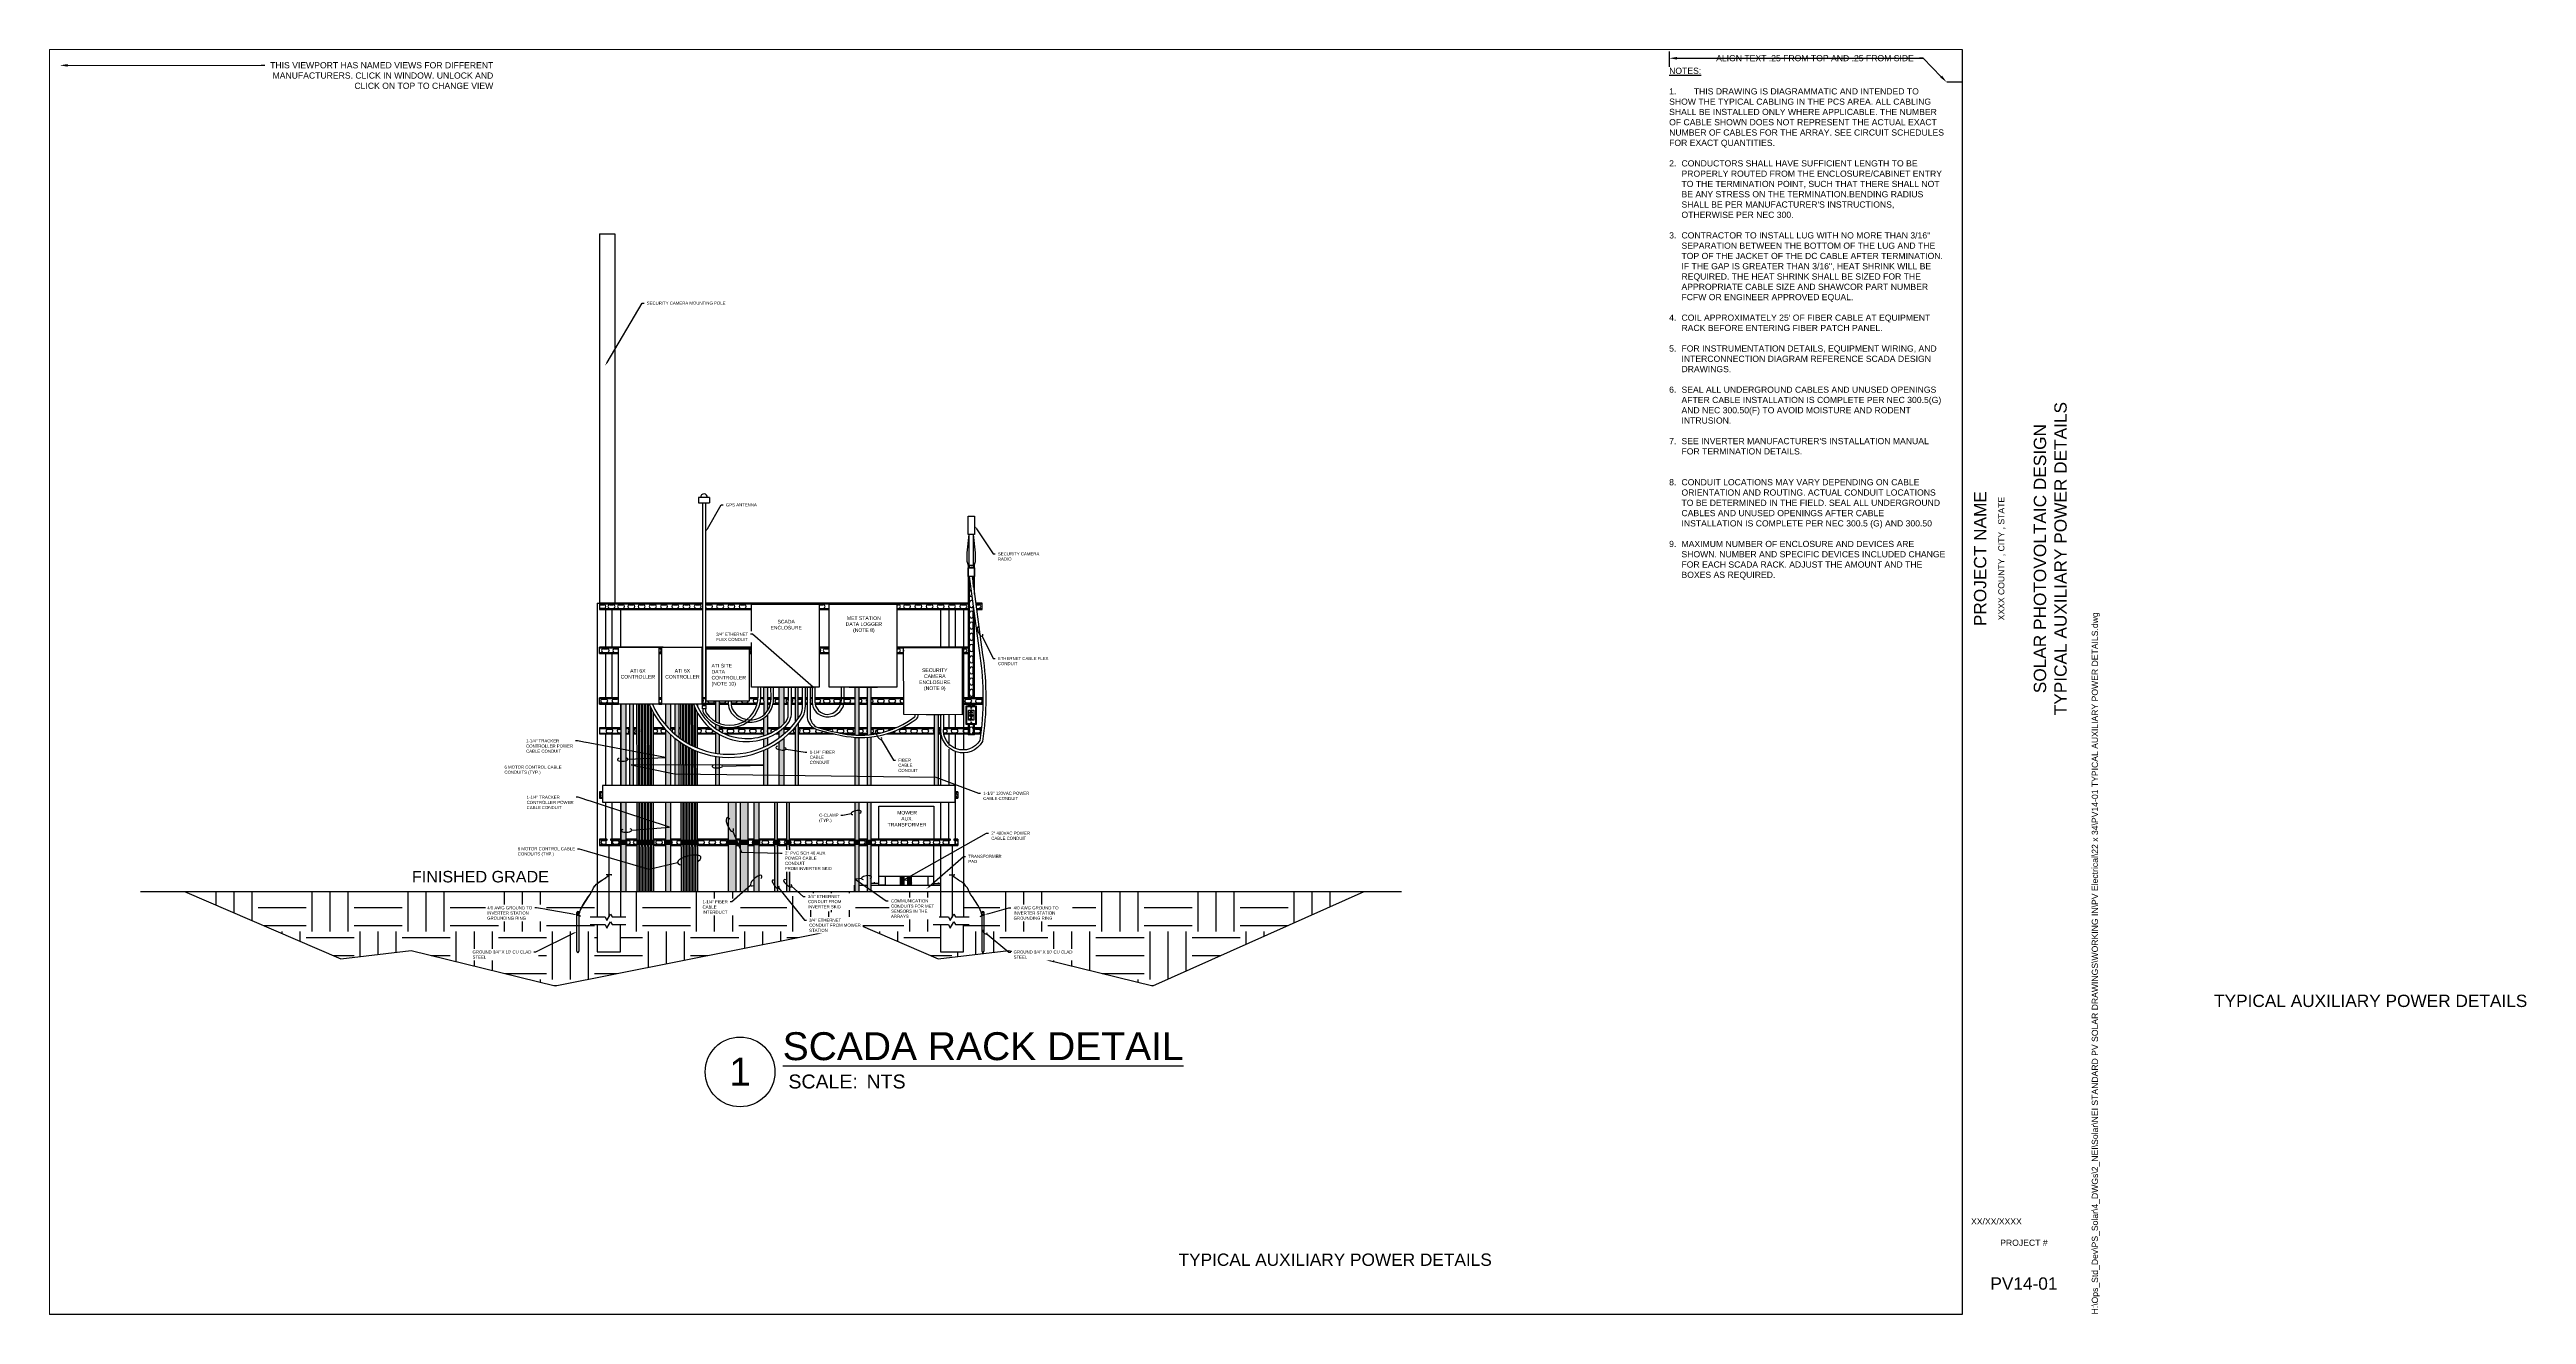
# Paper-space layout 'TYPICAL AUXILIARY POWER DETAILS' of a CAD drawing. Header units: feet. Extents: x 0.7 to 40.9, y 1.3 to 21.8.
# The model-space entities are those that its viewports show. They can reach past a viewport. Long polylines and large blocks are cut down to what shows.
import ezdxf
from ezdxf import colors
from ezdxf.entities.mleader import LeaderData, LeaderLine
from ezdxf.enums import TextEntityAlignment as Align
from ezdxf.math import Vec2, Vec3

# ---------------------------------------------------------------- set-up
doc = ezdxf.new("R2010")
doc.units = ezdxf.units.FT
doc.header["$MEASUREMENT"] = 0
for name, color, linetype in [('9417_1-3$0$M25-OBJ', 7, 'Continuous'), ('9417_1-3$0$M25-UNISTRUT', 94, 'Continuous'), ('9417_1-3$0$OBJ-LITE', 33, 'Continuous'), ('9417_1-3$0$UNISTRUT', 94, 'Continuous'), ('C-LINEWORK', 7, 'Continuous'), ('E-LV-EQUP', 211, 'Continuous'), ('E-POSTS', 4, 'Continuous'), ('E-TEXT @ 1', 7, 'Continuous'), ('EQUIPMENT_CON', 150, 'Continuous'), ('G-ANNO-TEXT', 1, 'Continuous'), ('G-ANNO-TEXT @ 1', 1, 'Continuous'), ('G-ANNO-TEXT @ 2', 1, 'Continuous'), ('G-ANNO-TTBL', 1, 'Continuous')]:
    doc.layers.add(name, color=color, linetype=linetype)
doc.layers.add('G-NPLT', color=67, linetype='Continuous', plot=False)
doc.layers.add('VP', color=31, linetype='Continuous', plot=False)
doc.styles.add('NEI-A', font='arial.ttf')

# ---------------------------------------------------------------- blocks, each defined once
blk = doc.blocks.new('TITLE NAME W_O SCALE')
at = {"style": 'NEI-A'}
blk.add_attdef('TITLE_NAME_001', (-0.03, 0.263), '', height=0.25, dxfattribs=at)
for tag, p in [('SCALE:', (0, 0)), ('1"_=_', (0.561, 0.002))]:
    blk.add_attdef(tag, text='', height=0.1, dxfattribs=at).set_placement(p, align=Align.BOTTOM_LEFT)
blk = doc.blocks.new('9417_1-3$0$unistrut_single')
at = {"layer": '9417_1-3$0$UNISTRUT'}
blk.add_lwpolyline([(0.7075, -0.13625, 0.414213562), (0.67625, -0.105), (-0.67625, -0.105, 0.414213562), (-0.7075, -0.13625), (-0.7075, -1.42625, 0.414213562), (-0.61375, -1.52), (-0.57375, -1.52, 0.414213562), (-0.5425, -1.48875), (-0.5425, -1.3965, -1), (-0.4375, -1.3965), (-0.4375, -1.48875, -0.414213562), (-0.57375, -1.625), (-0.61375, -1.625, -0.414213562), (-0.8125, -1.42625), (-0.8125, -0.13625, -0.414213562), (-0.67625, 0), (0.67625, 0, -0.414213562), (0.8125, -0.13625), (0.8125, -1.42625, -0.414213562), (0.61375, -1.625), (0.57375, -1.625, -0.414213562), (0.4375, -1.48875), (0.4375, -1.3965, -1), (0.5425, -1.3965), (0.5425, -1.48875, 0.414213562), (0.57375, -1.52), (0.61375, -1.52, 0.414213562), (0.7075, -1.42625)], format="xyb", close=True, dxfattribs=at)
blk = doc.blocks.new('9417_1-3$0$827-00085')
at = {"layer": '9417_1-3$0$OBJ-LITE'}
for p, q in [((-0.25, 0.19), (-0.25, -0.19)), ((0.25, 0.31), (-0.13, 0.31)), ((0.37, -0.19), (0.37, 0.19)), ((-0.13, -0.31), (0.25, -0.31))]:
    blk.add_line(p, q, dxfattribs=at)
for points in [[(-1.31, 0.59), (-1.31, -0.59, 0.414214), (-1.25, -0.66), (1.25, -0.66, 0.414214), (1.31, -0.59), (1.31, 0.59, 0.414214), (1.25, 0.66), (-1.25, 0.66, 0.414214)], [(-1.16, -0.13), (-1.28, -0.13), (-1.28, 0.12), (-1.16, 0.12, -1)], [(-0.19, -0.19), (-0.19, 0.19, -0.414214), (-0.16, 0.22), (-0.09, 0.22, -0.414214), (-0.06, 0.19), (-0.06, -0.19, -0.414214), (-0.09, -0.22), (-0.16, -0.22, -0.414214)], [(0.31, -0.22), (0.31, 0.22, 0.414214), (0.28, 0.25), (0.09, 0.25, 0.414214), (0.06, 0.22), (0.06, -0.22, 0.414214), (0.09, -0.25), (0.28, -0.25, 0.414214)], [(0.59, -0.13), (0.47, -0.13), (0.47, 0.12), (0.59, 0.12, -1)]]:
    blk.add_lwpolyline(points, format="xyb", close=True, dxfattribs=at)
for points in [[(-0.64, 0.28), (-0.5, 0.28), (-0.5, 0.19), (-0.88, 0.19), (-0.88, 0.28), (-0.73, 0.28), (-0.73, 0.5), (-0.64, 0.5)], [(1.11, 0.28), (1.25, 0.28), (1.25, 0.19), (0.87, 0.19), (0.87, 0.28), (1.02, 0.28), (1.02, 0.5), (1.11, 0.5)], [(-0.53, -0.28), (-0.53, -0.19), (-0.84, -0.19), (-0.84, -0.28)], [(1.22, -0.28), (1.22, -0.19), (0.91, -0.19), (0.91, -0.28)]]:
    blk.add_lwpolyline(points, close=True, dxfattribs=at)
blk.add_circle((0.03, 0.48), 0.0882, dxfattribs=at)
for centre, start, end in [((-0.13, 0.19), 90, 180), ((0.25, 0.19), 0, 90), ((-0.13, -0.19), 180, 270), ((0.25, -0.19), 270, 0)]:
    blk.add_arc(centre, 0.125, start, end, dxfattribs=at)
blk = doc.blocks.new('9417_1-3$0$827-00085_822-10365_822-13765_fnt')
blk.add_lwpolyline([(2.41, -1.28), (2.41, 1.28), (-2.41, 1.28), (-2.41, -1.28)], close=True)
at = {"layer": '9417_1-3$0$OBJ-LITE'}
blk.add_lwpolyline([(2.28, 1.03, 0.414214), (2.16, 1.16), (-2.16, 1.16, 0.414214), (-2.28, 1.03), (-2.28, -1.03, 0.414214), (-2.16, -1.16), (2.16, -1.16, 0.414214), (2.28, -1.03)], format="xyb", close=True, dxfattribs=at)
for centre in [(-1.89, 0), (1.89, 0)]:
    blk.add_circle(centre, 0.125, dxfattribs=at)
blk.add_blockref('9417_1-3$0$827-00085', (0, 0))
blk = doc.blocks.new('DETAIL_TITLE')
blk.add_circle((0.592, -0.513), 0.25)
at = {"style": 'NEI-A'}
blk.add_attdef('DETAIL_TITLE_001', (0.91, -0.475), '', height=0.25, dxfattribs=at)
at = {"style": 'NEI-A', "flags": 8}
blk.add_attdef('#', text='', height=0.25, dxfattribs=at).set_placement((0.592, -0.511), align=Align.MIDDLE_CENTER)
at = {"style": 'NEI-A'}
for tag, p in [('SCALE:', (0.939, -0.738)), ('1"_=_', (1.547, -0.738))]:
    blk.add_attdef(tag, text='', height=0.109, dxfattribs=at).set_placement(p, align=Align.BOTTOM_LEFT)
blk = doc.blocks.new('*U35')
at = {"layer": 'G-ANNO-TEXT @ 1'}
ref = blk.add_blockref('DETAIL_TITLE', (2138.729, 1376.247), dxfattribs=dict(at, xscale=2.26283738676726, yscale=2.26283738676726, zscale=2.26283738676726))
ref.add_attrib('#', '1', dxfattribs={"layer": '0', "height": 0.453, "style": 'NEI-A'}).set_placement((2140.069, 1375.091), align=Align.MIDDLE_CENTER)
ref.add_attrib('DETAIL_TITLE_001', '%%USCADA RACK DETAIL', (2140.76, 1375.277), dxfattribs={"layer": '0', "height": 0.45257, "style": 'NEI-A'})
ref.add_attrib('SCALE:', 'SCALE:', dxfattribs={"layer": '0', "height": 0.2263, "style": 'NEI-A'}).set_placement((2140.853, 1375.044), align=Align.TOP_LEFT)
ref.add_attrib('1"_=_', 'NTS', dxfattribs={"layer": '0', "height": 0.2263, "style": 'NEI-A'}).set_placement((2142.12, 1375.044), align=Align.TOP_LEFT)
at = {"layer": 'G-ANNO-TEXT @ 2'}
ref = blk.add_blockref('DETAIL_TITLE', (2138.729, 1376.247), dxfattribs=dict(at, xscale=4.52567477353452, yscale=4.52567477353452, zscale=4.52567477353452))
ref.add_attrib('#', '1', dxfattribs={"layer": '0', "height": 0.905, "style": 'NEI-A'}).set_placement((2141.409, 1373.935), align=Align.MIDDLE_CENTER)
ref.add_attrib('DETAIL_TITLE_001', '%%USCADA RACK DETAIL', (2142.79, 1374.307), dxfattribs={"layer": '0', "height": 0.90513, "style": 'NEI-A'})
ref.add_attrib('SCALE:', 'SCALE:', dxfattribs={"layer": '0', "height": 0.4526, "style": 'NEI-A'}).set_placement((2142.977, 1373.841), align=Align.TOP_LEFT)
ref.add_attrib('1"_=_', 'NTS', dxfattribs={"layer": '0', "height": 0.4526, "style": 'NEI-A'}).set_placement((2145.51, 1373.841), align=Align.TOP_LEFT)
blk = doc.blocks.new('Equipment Callout Arrowhead .75')
at = {"color": 0}
blk.add_ellipse((-0.25, 0), major_axis=(0.743, 0), ratio=0.350959, start_param=-0.80282, end_param=3.944413, dxfattribs=at)

msp = doc.modelspace()

# ---------------------------------------------------------------- hatches: boundary and pattern name
at = {"transparency": 33554503}
h = msp.add_hatch(color=256, dxfattribs=at)
h.dxf.hatch_style = 1
h.paths.add_polyline_path([(2137.703687, 1382.664216), (2137.547891, 1382.664216), (2137.547891, 1379.772967), (2137.703687, 1379.772967)])
h.paths.add_polyline_path([(2139.149362, 1382.664216), (2138.993566, 1382.664216), (2138.993566, 1379.772967), (2139.149362, 1379.772967)])
edge = h.paths.add_edge_path()
edge.add_arc((2141.058445, 1386.944468), 2.81638, 222.84739879, 227.32414897, ccw=False)
edge.add_line((2138.993566, 1385.029194), (2138.993566, 1383.205156))
edge.add_line((2138.993566, 1383.205156), (2139.149362, 1383.205156))
edge.add_line((2139.149362, 1383.205156), (2139.149362, 1384.873864))
h.paths.add_polyline_path([(2137.944999, 1385.847656), (2137.820362, 1385.847656), (2137.820362, 1383.205156), (2137.944999, 1383.205156)])
h.paths.add_polyline_path([(2137.703687, 1385.847656), (2137.547891, 1385.847656), (2137.547891, 1383.205156), (2137.703687, 1383.205156)])
h = msp.add_hatch(color=256, dxfattribs=at)
h.dxf.hatch_style = 1
h.paths.add_polyline_path([(2138.133368, 1382.664216), (2138.068899, 1382.664216), (2138.076747, 1379.772967), (2138.141216, 1379.772967)])
h.paths.add_polyline_path([(2138.228996, 1382.664216), (2138.164527, 1382.664216), (2138.172375, 1379.772967), (2138.236844, 1379.772967)])
h.paths.add_polyline_path([(2138.324625, 1382.664216), (2138.260156, 1382.664216), (2138.268004, 1379.772967), (2138.332473, 1379.772967)])
h.paths.add_polyline_path([(2138.418102, 1382.664216), (2138.355784, 1382.664216), (2138.363632, 1379.772967), (2138.425951, 1379.772967)])
h.paths.add_polyline_path([(2138.51158, 1382.664216), (2138.449262, 1382.664216), (2138.45711, 1379.772967), (2138.519428, 1379.772967)])
h.paths.add_polyline_path([(2138.605058, 1382.664216), (2138.542739, 1382.664216), (2138.550587, 1379.772967), (2138.612906, 1379.772967)])
edge = h.paths.add_edge_path()
edge.add_arc((2141.058445, 1386.944468), 2.81638, 206.34607336, 209.08600635, ccw=False)
edge.add_line((2138.534603, 1385.694581), (2138.541271, 1383.205156))
edge.add_line((2138.541271, 1383.205156), (2138.60359, 1383.205156))
edge.add_line((2138.60359, 1383.205156), (2138.597236, 1385.575363))
edge = h.paths.add_edge_path()
edge.add_arc((2141.194885, 1387.005456), 2.965817, 202.97824374, 204.8312866, ccw=False)
edge.add_line((2138.464396, 1385.847656), (2138.440613, 1385.847652))
edge.add_line((2138.440613, 1385.847652), (2138.447793, 1383.205156))
edge.add_line((2138.447793, 1383.205156), (2138.510112, 1383.205156))
edge.add_line((2138.510112, 1383.205156), (2138.503262, 1385.759968))
h.paths.add_polyline_path([(2138.409461, 1385.847656), (2138.347143, 1385.847656), (2138.354316, 1383.205156), (2138.416634, 1383.205156)])
h.paths.add_polyline_path([(2138.315983, 1385.847656), (2138.251514, 1385.847656), (2138.258687, 1383.205156), (2138.323156, 1383.205156)])
h.paths.add_polyline_path([(2138.220355, 1385.847656), (2138.155886, 1385.847656), (2138.163059, 1383.205156), (2138.227528, 1383.205156)])
h.paths.add_polyline_path([(2138.124727, 1385.847656), (2138.060258, 1385.847656), (2138.067431, 1383.205156), (2138.1319, 1383.205156)])
h = msp.add_hatch(color=256, dxfattribs=at)
h.dxf.hatch_style = 1
h.paths.add_polyline_path([(2139.562055, 1382.664216), (2139.497586, 1382.664216), (2139.505434, 1379.772967), (2139.569903, 1379.772967)])
h.paths.add_polyline_path([(2139.657683, 1382.664216), (2139.593214, 1382.664216), (2139.601062, 1379.772967), (2139.665531, 1379.772967)])
h.paths.add_polyline_path([(2139.753311, 1382.664216), (2139.688842, 1382.664216), (2139.69669, 1379.772967), (2139.761159, 1379.772967)])
h.paths.add_polyline_path([(2139.846789, 1382.664216), (2139.784471, 1382.664216), (2139.792319, 1379.772967), (2139.854637, 1379.772967)])
h.paths.add_polyline_path([(2139.940267, 1382.664216), (2139.877948, 1382.664216), (2139.885796, 1379.772967), (2139.948115, 1379.772967)])
h.paths.add_polyline_path([(2140.033744, 1382.664216), (2139.971426, 1382.664216), (2139.979274, 1379.772967), (2140.041593, 1379.772967)])
edge = h.paths.add_edge_path()
edge.add_arc((2141.05792, 1386.926821), 2.809086, 236.12899381, 237.70123328)
edge.add_line((2139.556929, 1384.552375), (2139.560586, 1383.205156))
edge.add_line((2139.560586, 1383.205156), (2139.496117, 1383.205156))
edge.add_line((2139.496117, 1383.205156), (2139.492346, 1384.594452))
edge = h.paths.add_edge_path()
edge.add_arc((2141.05792, 1386.926821), 2.809086, 238.45130258, 239.984406)
edge.add_line((2139.652715, 1384.494463), (2139.656215, 1383.205156))
edge.add_line((2139.656215, 1383.205156), (2139.591746, 1383.205156))
edge.add_line((2139.591746, 1383.205156), (2139.588141, 1384.532929))
edge = h.paths.add_edge_path()
edge.add_arc((2141.05792, 1386.926821), 2.809086, 240.71683358, 242.21583892)
edge.add_line((2139.748487, 1384.441595), (2139.751843, 1383.205156))
edge.add_line((2139.751843, 1383.205156), (2139.687374, 1383.205156))
edge.add_line((2139.687374, 1383.205156), (2139.683922, 1384.476699))
edge = h.paths.add_edge_path()
edge.add_arc((2141.05792, 1386.926821), 2.809086, 242.93286929, 244.35336406)
edge.add_line((2139.842092, 1384.394484), (2139.845321, 1383.205156))
edge.add_line((2139.845321, 1383.205156), (2139.783002, 1383.205156))
edge.add_line((2139.783002, 1383.205156), (2139.77969, 1384.425403))
edge = h.paths.add_edge_path()
edge.add_arc((2141.060111, 1386.943866), 2.724185, 244.16555888, 245.61610531)
edge.add_line((2139.935436, 1384.462679), (2139.931949, 1385.766519))
edge.add_arc((2143.327638, 1387.122349), 3.656361, 200.40314559, 201.76583265, ccw=False)
edge.add_line((2139.900666, 1385.847656), (2139.8693, 1385.847652))
edge.add_line((2139.8693, 1385.847652), (2139.872987, 1384.491944))
edge = h.paths.add_edge_path()
edge.add_arc((2141.05792, 1386.926821), 2.809086, 245.05720994, 246.45402152)
edge.add_line((2139.935733, 1384.35162), (2139.938798, 1383.205156))
edge.add_line((2139.938798, 1383.205156), (2139.87648, 1383.205156))
edge.add_line((2139.87648, 1383.205156), (2139.873292, 1384.37974))
edge = h.paths.add_edge_path()
edge.add_arc((2141.060111, 1386.943866), 2.724185, 246.3343414, 247.75933708)
edge.add_line((2140.029013, 1384.422354), (2140.025922, 1385.575363))
edge.add_arc((2142.487132, 1386.944468), 2.81638, 206.34607336, 209.08600635, ccw=False)
edge.add_line((2139.963289, 1385.694581), (2139.966626, 1384.448776))
edge = h.paths.add_edge_path()
edge.add_arc((2141.05792, 1386.926821), 2.809086, 247.14615925, 248.52017258)
edge.add_line((2140.029307, 1384.312835), (2140.032276, 1383.205156))
edge.add_line((2140.032276, 1383.205156), (2139.969958, 1383.205156))
edge.add_line((2139.969958, 1383.205156), (2139.966922, 1384.338252))
edge = h.paths.add_edge_path()
edge.add_line((2139.553413, 1385.847656), (2139.488944, 1385.847656))
edge.add_line((2139.488944, 1385.847656), (2139.492015, 1384.716253))
edge.add_arc((2141.060111, 1386.943866), 2.724185, 234.85692911, 236.50180476)
edge.add_line((2139.556604, 1384.672159), (2139.553413, 1385.847656))
edge = h.paths.add_edge_path()
edge.add_line((2139.649042, 1385.847656), (2139.584573, 1385.847656))
edge.add_line((2139.584573, 1385.847656), (2139.587819, 1384.651806))
edge.add_arc((2141.060111, 1386.943866), 2.724185, 237.28555657, 238.88570821)
edge.add_line((2139.652397, 1384.611587), (2139.649042, 1385.847656))
edge = h.paths.add_edge_path()
edge.add_line((2139.74467, 1385.847656), (2139.680201, 1385.847656))
edge.add_line((2139.680201, 1385.847656), (2139.683607, 1384.593032))
edge.add_arc((2141.060111, 1386.943866), 2.724185, 239.64936778, 241.21080282)
edge.add_line((2139.748175, 1384.556397), (2139.74467, 1385.847656))
edge = h.paths.add_edge_path()
edge.add_line((2139.838148, 1385.847656), (2139.775829, 1385.847656))
edge.add_line((2139.775829, 1385.847656), (2139.77938, 1384.539513))
edge.add_arc((2141.060111, 1386.943866), 2.724185, 241.95702975, 243.43418546)
edge.add_line((2139.841786, 1384.507297), (2139.838148, 1385.847656))
h = msp.add_hatch(color=256, dxfattribs=at)
h.dxf.hatch_style = 1
edge = h.paths.add_edge_path()
edge.add_line((2142.295867, 1386.392619), (2142.17123, 1386.392619))
edge.add_line((2142.17123, 1386.392619), (2142.173842, 1385.499445))
edge.add_arc((2141.950342, 1385.827985), 0.397355, 304.22673878, 329.37057824)
edge.add_line((2142.292259, 1385.625539), (2142.295867, 1386.392619))
edge = h.paths.add_edge_path()
edge.add_line((2143.294066, 1386.392873), (2143.20059, 1386.392619))
edge.add_line((2143.20059, 1386.392619), (2143.203548, 1385.267347))
edge.add_arc((2141.058445, 1386.944468), 2.722903, 321.98038446, 325.28942692)
edge.add_line((2143.296777, 1385.393962), (2143.294066, 1386.392873))
h = msp.add_hatch(color=256, dxfattribs=at)
h.dxf.hatch_style = 1
h.paths.add_polyline_path([(2142.826126, 1386.392619), (2142.670331, 1386.392619), (2142.670331, 1385.07401, 0.029029321), (2142.826126, 1385.203892)])
h.paths.add_polyline_path([(2142.826126, 1385.083369, -0.027007952), (2142.670331, 1384.961846), (2142.670331, 1384.746509, 0.01823026), (2142.826126, 1384.869649)])
h.paths.add_polyline_path([(2142.826126, 1384.744067, -0.017371056), (2142.670331, 1384.626582), (2142.670331, 1383.205156), (2142.826126, 1383.205156)])
h = msp.add_hatch(color=256, dxfattribs=at)
h.dxf.hatch_style = 1
h.paths.add_polyline_path([(2145.25784, 1386.392619), (2145.133203, 1386.392619), (2145.133203, 1384.84148, 0.010638953), (2145.25784, 1384.837072)])
h.paths.add_polyline_path([(2145.649981, 1386.392619), (2145.525344, 1386.392619), (2145.525344, 1384.845526, 0.010684248), (2145.649981, 1384.85786)])
h.paths.add_polyline_path([(2145.25784, 1384.765391, -0.010514679), (2145.133203, 1384.770758), (2145.133203, 1383.205156), (2145.25784, 1383.205156)])
h.paths.add_polyline_path([(2145.649981, 1384.782735, -0.010546993), (2145.525344, 1384.771573), (2145.525344, 1383.205156), (2145.649981, 1383.205156)])
h.paths.add_polyline_path([(2145.25784, 1382.664216), (2145.133203, 1382.664216), (2145.133203, 1379.772967), (2145.25784, 1379.772967)])
h.paths.add_polyline_path([(2145.649981, 1382.664216), (2145.525344, 1382.664216), (2145.525344, 1379.772967), (2145.649981, 1379.772967)])
h = msp.add_hatch(color=256, dxfattribs=at)
h.dxf.hatch_style = 1
h.paths.add_polyline_path([(2142.015495, 1382.664216), (2141.859699, 1382.664216), (2141.859699, 1379.772967), (2142.015495, 1379.772967)])
h = msp.add_hatch(color=256, dxfattribs=at)
h.dxf.hatch_style = 1
h.paths.add_polyline_path([(2142.623601, 1382.664216), (2142.530123, 1382.664216), (2142.535635, 1379.772967), (2142.629113, 1379.772967)])
h = msp.add_hatch(color=256, dxfattribs=at)
h.dxf.hatch_style = 1
h.paths.add_polyline_path([(2146.729061, 1380.259075), (2146.604425, 1380.259075), (2146.604425, 1379.979114), (2146.729061, 1379.979114)])
h = msp.add_hatch(color=256, dxfattribs=at)
h.dxf.hatch_style = 1
h.paths.add_polyline_path([(2146.966131, 1380.259075), (2146.841495, 1380.259075), (2146.841495, 1379.979114), (2146.966131, 1379.979114)])
at = {"layer": 'C-LINEWORK'}
h = msp.add_hatch(dxfattribs=at)
h.set_pattern_fill('EARTH', color=254, scale=6.231824)
h.set_pattern_definition([(0, (1293.834, 1026.574), (1.557956, 1.557956), [1.557956, -1.557956]), (0, (1293.834, 1027.1583), (1.557956, 1.557956), [1.557956, -1.557956]), (0, (1293.834, 1027.7425), (1.557956, 1.557956), [1.557956, -1.557956]), (90, (1294.0288, 1027.9373), (-1.557956, 1.557956), [1.557956, -1.557956]), (90, (1294.613, 1027.9373), (-1.557956, 1.557956), [1.557956, -1.557956]), (90, (1295.1972, 1027.9373), (-1.557956, 1.557956), [1.557956, -1.557956])])
h.paths.add_polyline_path([(2123.401659, 1379.772967), (2128.462184, 1377.596186), (2130.747582, 1377.857237), (2135.416325, 1376.71514), (2145.303195, 1378.684577), (2142.772933, 1379.772967), (2137.547891, 1379.772967), (2137.527751, 1377.813902), (2136.779932, 1377.813902), (2136.779932, 1379.772967)])
h = msp.add_hatch(dxfattribs=at)
h.set_pattern_fill('EARTH', color=254, scale=6.231824)
h.set_pattern_definition([(0, (1313.2053, 1026.574), (1.557956, 1.557956), [1.557956, -1.557956]), (0, (1313.2053, 1027.1583), (1.557956, 1.557956), [1.557956, -1.557956]), (0, (1313.2053, 1027.7425), (1.557956, 1.557956), [1.557956, -1.557956]), (90, (1313.4, 1027.9373), (-1.557956, 1.557956), [1.557956, -1.557956]), (90, (1313.9843, 1027.9373), (-1.557956, 1.557956), [1.557956, -1.557956]), (90, (1314.5685, 1027.9373), (-1.557956, 1.557956), [1.557956, -1.557956])])
h.paths.add_polyline_path([(2145.303195, 1378.684577), (2147.833457, 1377.596186), (2150.118855, 1377.857237), (2154.787598, 1376.71514), (2161.643793, 1379.772967), (2148.652633, 1379.773012), (2148.652633, 1377.813902), (2147.904814, 1377.813902), (2147.904814, 1379.773056), (2142.871922, 1379.773146)])
at = {"layer": 'E-POSTS'}
h = msp.add_hatch(color=256, dxfattribs=at)
h.dxf.hatch_style = 1
h.paths.add_polyline_path([(2136.114318, 1379.092789, 0.548447209), (2136.187234, 1379.092789, 1)])
h = msp.add_hatch(color=256, dxfattribs=at)
h.dxf.hatch_style = 1
h.paths.add_polyline_path([(2149.318247, 1379.092789, -0.548447209), (2149.245331, 1379.092789, -1)])
at = {"layer": 'EQUIPMENT_CON'}
h = msp.add_hatch(color=1, dxfattribs=at)
h.dxf.hatch_style = 1
h.paths.add_polyline_path([(2137.525186, 1381.43998), (2137.726392, 1381.43998), (2137.726392, 1381.299764), (2137.525186, 1381.299764)])
h = msp.add_hatch(color=1, dxfattribs=at)
h.dxf.hatch_style = 1
h.paths.add_polyline_path([(2138.072412, 1381.439964), (2138.136882, 1381.439911), (2138.136882, 1381.299695), (2138.072412, 1381.299748)])
h = msp.add_hatch(color=1, dxfattribs=at)
h.dxf.hatch_style = 1
h.paths.add_polyline_path([(2138.168041, 1381.439964), (2138.23251, 1381.439911), (2138.23251, 1381.299695), (2138.168041, 1381.299748)])
h = msp.add_hatch(color=1, dxfattribs=at)
h.dxf.hatch_style = 1
h.paths.add_polyline_path([(2138.263668, 1381.440483), (2138.328137, 1381.440431), (2138.328137, 1381.300215), (2138.263668, 1381.300267)])
h = msp.add_hatch(color=1, dxfattribs=at)
h.dxf.hatch_style = 1
h.paths.add_polyline_path([(2138.359295, 1381.440743), (2138.421614, 1381.440684), (2138.421614, 1381.300468), (2138.359295, 1381.300527)])
h = msp.add_hatch(color=1, dxfattribs=at)
h.dxf.hatch_style = 1
h.paths.add_polyline_path([(2138.452775, 1381.439964), (2138.515094, 1381.439906), (2138.515094, 1381.29969), (2138.452775, 1381.299748)])
h = msp.add_hatch(color=1, dxfattribs=at)
h.dxf.hatch_style = 1
h.paths.add_polyline_path([(2138.546249, 1381.441251), (2138.608568, 1381.441192), (2138.608568, 1381.300976), (2138.546249, 1381.301034)])
h = msp.add_hatch(color=1, dxfattribs=at)
h.dxf.hatch_style = 1
h.paths.add_polyline_path([(2138.970861, 1381.43998), (2139.172067, 1381.43998), (2139.172067, 1381.299764), (2138.970861, 1381.299764)])
h = msp.add_hatch(color=1, dxfattribs=at)
h.dxf.hatch_style = 1
h.paths.add_polyline_path([(2139.501289, 1381.43998), (2139.565759, 1381.439927), (2139.565759, 1381.299711), (2139.501289, 1381.299764)])
h = msp.add_hatch(color=1, dxfattribs=at)
h.dxf.hatch_style = 1
h.paths.add_polyline_path([(2139.596918, 1381.43998), (2139.661387, 1381.439927), (2139.661387, 1381.299711), (2139.596918, 1381.299764)])
h = msp.add_hatch(color=1, dxfattribs=at)
h.dxf.hatch_style = 1
h.paths.add_polyline_path([(2139.692545, 1381.4405), (2139.757014, 1381.440447), (2139.757014, 1381.300231), (2139.692545, 1381.300283)])
h = msp.add_hatch(color=1, dxfattribs=at)
h.dxf.hatch_style = 1
h.paths.add_polyline_path([(2139.788172, 1381.440759), (2139.850491, 1381.4407), (2139.850491, 1381.300484), (2139.788172, 1381.300543)])
h = msp.add_hatch(color=1, dxfattribs=at)
h.dxf.hatch_style = 1
h.paths.add_polyline_path([(2139.881652, 1381.43998), (2139.943971, 1381.439922), (2139.943971, 1381.299706), (2139.881652, 1381.299764)])
h = msp.add_hatch(color=1, dxfattribs=at)
h.dxf.hatch_style = 1
h.paths.add_polyline_path([(2139.975126, 1381.441267), (2140.037445, 1381.441208), (2140.037445, 1381.300992), (2139.975126, 1381.301051)])
h = msp.add_hatch(color=1, dxfattribs=at)
h.dxf.hatch_style = 1
h.paths.add_polyline_path([(2141.007488, 1381.43998), (2141.291892, 1381.43998), (2141.291892, 1381.299764), (2141.007488, 1381.299764)])
h = msp.add_hatch(color=1, dxfattribs=at)
h.dxf.hatch_style = 1
h.paths.add_polyline_path([(2141.391382, 1381.43998), (2141.675786, 1381.43998), (2141.675786, 1381.299764), (2141.391382, 1381.299764)])
h = msp.add_hatch(color=1, dxfattribs=at)
h.dxf.hatch_style = 1
h.paths.add_polyline_path([(2141.837786, 1381.43998), (2142.038992, 1381.43998), (2142.038992, 1381.299764), (2141.837786, 1381.299764)])
h = msp.add_hatch(color=1, dxfattribs=at)
h.dxf.hatch_style = 1
h.paths.add_polyline_path([(2142.517294, 1381.43998), (2142.641633, 1381.43998), (2142.641633, 1381.299764), (2142.517294, 1381.299764)])
h = msp.add_hatch(color=1, dxfattribs=at)
h.dxf.hatch_style = 1
h.paths.add_polyline_path([(2142.909433, 1381.440728), (2143.033772, 1381.440728), (2143.033772, 1381.300512), (2142.909433, 1381.300512)])
h = msp.add_hatch(color=1, dxfattribs=at)
h.dxf.hatch_style = 1
h.paths.add_polyline_path([(2145.119827, 1381.43998), (2145.271217, 1381.43998), (2145.271217, 1381.299764), (2145.119827, 1381.299764)])
h = msp.add_hatch(color=1, dxfattribs=at)
h.dxf.hatch_style = 1
h.paths.add_polyline_path([(2145.511968, 1381.43998), (2145.663358, 1381.43998), (2145.663358, 1381.299764), (2145.511968, 1381.299764)])

# ---------------------------------------------------------------- linework, layer by layer
for points in [[(2145.90551, 1381.471139), (2145.90551, 1382.539364), (2147.692914, 1382.539364), (2147.692914, 1381.471139)], [(2147.692914, 1380.256674), (2145.90551, 1380.256674)], [(2146.107986, 1380.256674), (2146.107986, 1379.977262), (2145.90551, 1379.977262)], [(2147.490438, 1380.256674), (2147.490438, 1379.977262), (2147.692914, 1379.977262)], [(2121.968222, 1379.772967), (2162.85261, 1379.772967)], [(2145.120342, 1379.772967), (2145.120342, 1379.976713), (2145.133203, 1379.976713)], [(2145.25784, 1379.976713), (2145.525344, 1379.976713)], [(2145.90551, 1380.035032), (2145.649981, 1380.035032)], [(2145.649981, 1379.976713), (2147.904814, 1379.976713)], [(2145.773211, 1380.035032), (2145.773211, 1380.050842), (2145.749346, 1380.050842), (2145.749346, 1380.035032)], [(2147.692914, 1380.035032), (2147.904814, 1380.035032)], [(2147.825213, 1380.035032), (2147.825213, 1380.050842), (2147.849079, 1380.050842), (2147.849079, 1380.035032)]]:
    msp.add_lwpolyline(points)
at = {"layer": '9417_1-3$0$M25-UNISTRUT'}
for p, q in [((2136.85004, 1401.085807), (2137.348586, 1401.085807)), ((2136.85004, 1401.085807), (2136.85004, 1389.11468)), ((2137.348586, 1401.085807), (2137.348586, 1389.11468)), ((2140.196964, 1389.11468), (2136.85004, 1389.11468)), ((2140.196964, 1389.083521), (2136.85004, 1389.083521)), ((2138.91864, 1387.688625), (2136.85004, 1387.688625)), ((2137.472965, 1387.657466), (2136.85004, 1387.657466)), ((2136.85004, 1385.081633), (2136.85004, 1384.879099)), ((2142.670331, 1385.081633), (2142.295867, 1385.081633)), ((2142.637692, 1385.050474), (2142.295867, 1385.050474)), ((2145.133203, 1385.081633), (2143.943299, 1385.081633)), ((2145.133203, 1385.050474), (2144.051746, 1385.050474)), ((2148.803609, 1385.081633), (2148.014138, 1385.081633)), ((2148.803609, 1385.050474), (2148.014138, 1385.050474))]:
    msp.add_line(p, q, dxfattribs=at)
for points in [[(2148.834768, 1390.353958), (2148.834768, 1390.261002)], [(2148.974984, 1390.261002), (2148.974984, 1390.353958)], [(2148.974984, 1389.642293), (2148.974984, 1389.983772)], [(2149.006143, 1389.410471), (2149.006143, 1390.353958)], [(2141.84519, 1389.083521), (2140.286856, 1389.083521)], [(2148.803609, 1389.083521), (2146.4858, 1389.083521)], [(2149.258357, 1389.11468), (2149.047306, 1389.11468)], [(2149.258357, 1389.083521), (2149.051494, 1389.083521)], [(2149.258357, 1388.912146), (2149.258357, 1389.11468)], [(2136.849275, 1388.943305), (2140.196964, 1388.943305)], [(2136.85004, 1388.912146), (2140.196964, 1388.912146)], [(2137.255109, 1388.912146), (2137.255109, 1387.688625)], [(2140.286856, 1388.943305), (2141.783368, 1388.943305)], [(2140.286856, 1388.912146), (2141.783368, 1388.912146)], [(2143.975189, 1388.912146), (2144.293445, 1388.912146)], [(2143.975271, 1388.943305), (2144.293445, 1388.943305)], [(2146.4858, 1388.943305), (2148.803609, 1388.943305)], [(2146.4858, 1388.912146), (2148.803609, 1388.912146)], [(2148.174974, 1388.912146), (2148.174974, 1387.688625)], [(2148.37999, 1388.912146), (2148.37999, 1387.688625)], [(2148.974617, 1388.943305), (2148.974984, 1388.943305)], [(2148.974984, 1388.912146), (2148.978805, 1388.912146)], [(2149.006143, 1386.057179), (2149.006143, 1388.674912)], [(2149.070341, 1388.943305), (2149.258357, 1388.943305)], [(2149.074529, 1388.912146), (2149.258357, 1388.912146)], [(2136.85004, 1387.517249), (2137.472965, 1387.517249)], [(2136.85004, 1387.48609), (2137.472965, 1387.48609)], [(2137.255109, 1387.48609), (2137.255109, 1386.052771)], [(2138.868057, 1387.657466), (2138.777876, 1387.657466)], [(2138.777876, 1387.517249), (2138.868057, 1387.517249)], [(2138.777876, 1387.48609), (2138.868057, 1387.48609)], [(2140.196964, 1387.688625), (2140.166251, 1387.688625)], [(2140.196964, 1387.657466), (2140.166251, 1387.657466)], [(2140.166251, 1387.517249), (2140.196964, 1387.517249)], [(2140.166251, 1387.48609), (2140.196964, 1387.48609)], [(2140.286856, 1387.517249), (2140.308151, 1387.517249)], [(2140.286856, 1387.48609), (2140.308151, 1387.48609)], [(2141.70702, 1387.517249), (2141.783368, 1387.517249)], [(2141.70702, 1387.48609), (2141.783991, 1387.48609)], [(2144.293445, 1387.688625), (2143.975723, 1387.688625)], [(2144.293445, 1387.657466), (2143.975723, 1387.657466)], [(2143.975723, 1387.517249), (2144.293445, 1387.517249)], [(2143.975723, 1387.48609), (2144.293445, 1387.48609)], [(2146.710987, 1387.657466), (2146.485692, 1387.657466)], [(2146.485692, 1387.517249), (2146.711084, 1387.517249)], [(2146.485692, 1387.48609), (2146.711106, 1387.48609)], [(2148.803501, 1387.688625), (2146.4858, 1387.688625)], [(2148.803501, 1387.657466), (2148.608065, 1387.657466)], [(2148.608162, 1387.517249), (2148.803501, 1387.517249)], [(2148.608184, 1387.48609), (2148.803501, 1387.48609)], [(2137.472965, 1386.052771), (2136.85004, 1386.052771)], [(2137.472965, 1386.021612), (2136.85004, 1386.021612)], [(2136.85004, 1385.889766), (2137.472965, 1385.887574)], [(2136.85004, 1385.850236), (2137.472965, 1385.850236)], [(2137.255109, 1385.850236), (2137.255109, 1385.081633)], [(2138.868057, 1386.052771), (2138.777876, 1386.052771)], [(2138.868057, 1386.021612), (2138.777876, 1386.021612)], [(2138.777876, 1385.881809), (2138.868057, 1385.881576)], [(2138.777876, 1385.850236), (2138.868057, 1385.850236)], [(2140.308151, 1386.052771), (2140.166251, 1386.052771)], [(2140.308151, 1386.021612), (2140.166251, 1386.021612)], [(2140.166251, 1385.881396), (2140.608451, 1385.881396)], [(2140.166251, 1385.850236), (2140.608451, 1385.850236)], [(2140.735391, 1385.850236), (2141.035575, 1385.850236)], [(2140.735473, 1385.881396), (2141.032431, 1385.881396)], [(2141.126346, 1385.881396), (2141.740611, 1385.881396)], [(2141.1296, 1385.850236), (2141.740611, 1385.850236)], [(2141.990229, 1386.052771), (2141.70702, 1386.052771)], [(2141.9887, 1386.021612), (2141.70702, 1386.021612)], [(2141.741945, 1385.881396), (2141.968524, 1385.881396)], [(2141.742187, 1385.850236), (2141.960989, 1385.850236)], [(2142.052871, 1385.850236), (2142.150436, 1385.850236)], [(2142.060205, 1385.881396), (2142.150436, 1385.881396)], [(2142.150436, 1386.021612), (2142.080702, 1386.021612)], [(2142.17123, 1386.021612), (2142.150679, 1386.021612)], [(2142.15177, 1385.881396), (2142.17123, 1385.881396)], [(2142.152013, 1385.850236), (2142.17123, 1385.850236)], [(2142.411641, 1386.052771), (2142.295867, 1386.052771)], [(2142.412916, 1386.021612), (2142.295867, 1386.021612)], [(2142.295867, 1385.881396), (2142.401869, 1385.881396)], [(2142.295867, 1385.850236), (2142.395297, 1385.850236)], [(2142.479403, 1385.850236), (2142.560262, 1385.850236)], [(2142.485739, 1385.881396), (2142.560262, 1385.881396)], [(2142.560262, 1386.021612), (2142.497976, 1386.021612)], [(2142.670331, 1386.021612), (2142.560504, 1386.021612)], [(2142.561595, 1385.881396), (2142.670331, 1385.881396)], [(2142.561838, 1385.850236), (2142.670331, 1385.850236)], [(2142.977951, 1386.052771), (2142.826126, 1386.052771)], [(2142.977603, 1386.021612), (2142.826126, 1386.021612)], [(2142.826126, 1385.881396), (2142.976036, 1385.881396)], [(2142.826126, 1385.850236), (2142.975688, 1385.850236)], [(2143.075157, 1385.850236), (2143.202016, 1385.850236)], [(2143.075161, 1385.881396), (2143.201934, 1385.881396)], [(2143.201565, 1386.021612), (2143.075178, 1386.021612)], [(2143.201483, 1386.052771), (2143.075181, 1386.052771)], [(2143.432948, 1386.052771), (2143.294989, 1386.052771)], [(2143.432948, 1386.021612), (2143.295073, 1386.021612)], [(2143.295454, 1385.881396), (2143.432948, 1385.881396)], [(2143.295539, 1385.850236), (2143.432948, 1385.850236)], [(2143.582942, 1386.052771), (2143.526425, 1386.052771)], [(2143.582942, 1386.021612), (2143.526668, 1386.021612)], [(2143.527759, 1385.881396), (2143.582942, 1385.881396)], [(2143.528002, 1385.850236), (2143.582942, 1385.850236)], [(2143.741984, 1386.052771), (2143.676419, 1386.052771)], [(2143.742033, 1386.021612), (2143.676419, 1386.021612)], [(2143.676419, 1385.881396), (2143.743721, 1385.881396)], [(2143.676419, 1385.850236), (2143.747315, 1385.850236)], [(2143.844996, 1385.881396), (2145.133203, 1385.881396)], [(2143.844996, 1385.850236), (2145.133203, 1385.850236)], [(2144.944873, 1386.392619), (2145.861978, 1386.392619)], [(2145.525344, 1386.052771), (2145.25784, 1386.052771)], [(2145.525344, 1386.021612), (2145.25784, 1386.021612)], [(2145.25784, 1385.881396), (2145.525344, 1385.881396)], [(2145.25784, 1385.850236), (2145.525344, 1385.850236)], [(2146.708202, 1386.052771), (2145.649981, 1386.052771)], [(2146.708266, 1386.021612), (2145.649981, 1386.021612)], [(2145.649981, 1385.881396), (2146.708553, 1385.881396)], [(2145.649981, 1385.850236), (2146.708616, 1385.850236)], [(2148.803609, 1385.850236), (2148.803609, 1385.787433)], [(2148.834768, 1385.850236), (2148.834768, 1385.787433)], [(2148.974984, 1385.787433), (2148.974984, 1385.850236)], [(2149.006143, 1385.787433), (2149.006143, 1385.850236)], [(2149.256951, 1385.850236), (2149.256951, 1386.052771)], [(2137.547891, 1385.081633), (2136.85004, 1385.081633)], [(2137.547891, 1385.050474), (2136.85004, 1385.050474)], [(2137.820362, 1385.081633), (2137.703687, 1385.081633)], [(2137.820362, 1385.050474), (2137.703687, 1385.050474)], [(2138.062336, 1385.081909), (2137.944999, 1385.081633)], [(2138.062421, 1385.05075), (2137.944999, 1385.050474)], [(2138.157965, 1385.081633), (2138.126806, 1385.081633)], [(2138.15805, 1385.050474), (2138.126891, 1385.050474)], [(2138.253594, 1385.081633), (2138.222434, 1385.081633)], [(2138.253678, 1385.050474), (2138.222519, 1385.050474)], [(2138.349222, 1385.081633), (2138.318063, 1385.081633)], [(2138.349307, 1385.050474), (2138.318147, 1385.050474)], [(2138.4427, 1385.081633), (2138.411541, 1385.081633)], [(2138.442784, 1385.050474), (2138.411625, 1385.050474)], [(2138.536244, 1385.081633), (2138.505081, 1385.081633)], [(2138.536328, 1385.050474), (2138.505165, 1385.050474)], [(2138.946137, 1385.081633), (2138.598559, 1385.081633)], [(2138.97403, 1385.050474), (2138.598643, 1385.050474)], [(2139.293424, 1385.081633), (2139.149362, 1385.081633)], [(2139.293424, 1385.050474), (2139.149362, 1385.050474)], [(2139.491023, 1385.081831), (2139.41806, 1385.081633)], [(2139.491108, 1385.050605), (2139.41806, 1385.050474)], [(2139.777909, 1385.081672), (2139.74675, 1385.081587)], [(2139.777993, 1385.050513), (2139.746834, 1385.050649)], [(2139.871386, 1385.081672), (2139.840227, 1385.081587)], [(2139.871471, 1385.050428), (2139.840312, 1385.050344)], [(2139.964931, 1385.081717), (2139.93378, 1385.081672)], [(2139.965014, 1385.050596), (2139.933864, 1385.050512)], [(2140.430992, 1385.081633), (2140.027246, 1385.081633)], [(2140.468268, 1385.050474), (2140.027329, 1385.050474)], [(2140.608451, 1385.081633), (2140.580118, 1385.081633)], [(2142.17123, 1385.081633), (2140.733087, 1385.081633)], [(2142.17123, 1385.050474), (2140.733087, 1385.050474)], [(2143.014714, 1385.050474), (2142.826126, 1385.050474)], [(2143.044408, 1385.081633), (2142.829596, 1385.081633)], [(2143.204118, 1385.050474), (2143.14286, 1385.050474)], [(2143.204036, 1385.081633), (2143.170753, 1385.081633)], [(2143.786831, 1385.081633), (2143.297625, 1385.081633)], [(2143.844996, 1385.050474), (2143.29771, 1385.050474)], [(2145.525344, 1385.081633), (2145.25784, 1385.081633)], [(2145.525344, 1385.050474), (2145.25784, 1385.050474)], [(2146.472019, 1385.081633), (2145.649981, 1385.081633)], [(2146.397868, 1385.050474), (2145.649981, 1385.050474)], [(2147.702583, 1385.050474), (2146.593866, 1385.050474)], [(2147.702584, 1385.081633), (2146.65767, 1385.081633)], [(2147.92066, 1385.081633), (2147.827128, 1385.081633)], [(2147.92066, 1385.050474), (2147.827128, 1385.050474)], [(2148.174974, 1385.503747), (2148.174974, 1385.081633)], [(2148.37999, 1385.503747), (2148.37999, 1385.081633)], [(2148.803609, 1385.2032), (2148.803609, 1384.8493)], [(2148.834768, 1385.2032), (2148.834768, 1384.8493)], [(2148.974984, 1384.8493), (2148.974984, 1385.2032)], [(2149.006143, 1384.8493), (2149.006143, 1385.2032)], [(2149.230869, 1385.081633), (2149.006143, 1385.081633)], [(2149.227574, 1385.050474), (2149.006143, 1385.050474)], [(2136.85004, 1384.910258), (2137.547891, 1384.910258)], [(2136.85004, 1384.879099), (2137.547891, 1384.879099)], [(2137.255109, 1384.879099), (2137.255109, 1383.205156)], [(2137.703687, 1384.910258), (2137.820362, 1384.910258)], [(2137.703687, 1384.879099), (2137.820362, 1384.879099)], [(2137.944999, 1384.910258), (2138.062801, 1384.910578)], [(2137.944999, 1384.879099), (2138.062886, 1384.879419)], [(2138.127271, 1384.910258), (2138.158431, 1384.910258)], [(2138.127356, 1384.879099), (2138.158515, 1384.879099)], [(2138.2229, 1384.910258), (2138.254059, 1384.910258)], [(2138.222984, 1384.879099), (2138.254143, 1384.879099)], [(2138.318528, 1384.910258), (2138.349687, 1384.910258)], [(2138.318613, 1384.879099), (2138.349772, 1384.879099)], [(2138.412006, 1384.910258), (2138.443165, 1384.910258)], [(2138.41209, 1384.879099), (2138.44325, 1384.879099)], [(2138.50554, 1384.910258), (2138.536704, 1384.910258)], [(2138.505624, 1384.879099), (2138.536787, 1384.879099)], [(2138.599019, 1384.910258), (2138.993566, 1384.910258)], [(2138.599102, 1384.879099), (2138.993566, 1384.879099)], [(2139.24842, 1384.910258), (2139.293424, 1384.910258)], [(2139.284057, 1384.879099), (2139.293424, 1384.879099)], [(2139.41806, 1384.910258), (2139.491488, 1384.91039)], [(2139.41806, 1384.879099), (2139.491573, 1384.879231)], [(2139.55596, 1384.909355), (2139.587119, 1384.909439)], [(2139.556045, 1384.87828), (2139.587204, 1384.87828)], [(2139.651588, 1384.909614), (2139.682747, 1384.909699)], [(2139.651672, 1384.87854), (2139.682832, 1384.87854)], [(2139.747216, 1384.909874), (2139.778375, 1384.909958)], [(2139.7473, 1384.878799), (2139.778459, 1384.878799)], [(2139.840693, 1384.910128), (2139.871852, 1384.910212)], [(2139.840777, 1384.879053), (2139.871936, 1384.879053)], [(2139.934238, 1384.910378), (2139.965397, 1384.910462)], [(2139.934323, 1384.879303), (2139.965482, 1384.879303)], [(2140.027705, 1384.910258), (2140.608451, 1384.910258)], [(2140.027789, 1384.879099), (2140.608451, 1384.879099)], [(2140.859104, 1384.910258), (2142.17123, 1384.910258)], [(2140.925996, 1384.879099), (2142.17123, 1384.879099)], [(2142.295867, 1384.910258), (2142.401485, 1384.910258)], [(2142.295867, 1384.879099), (2142.334592, 1384.879099)], [(2142.542155, 1384.879099), (2142.670331, 1384.879099)], [(2142.594758, 1384.910258), (2142.670331, 1384.910258)], [(2142.826126, 1384.910258), (2142.86847, 1384.910258)], [(2142.826126, 1384.879099), (2142.832833, 1384.879099)], [(2142.97319, 1384.879099), (2143.204568, 1384.879099)], [(2143.006261, 1384.910258), (2143.204486, 1384.910258)], [(2143.29809, 1384.910258), (2144.337502, 1384.910258)], [(2143.298175, 1384.879099), (2144.471741, 1384.879099)], [(2144.640572, 1384.910258), (2145.133203, 1384.910258)], [(2144.807916, 1384.879099), (2145.133203, 1384.879099)], [(2145.25784, 1384.910258), (2145.525344, 1384.910258)], [(2145.25784, 1384.879099), (2145.525344, 1384.879099)], [(2145.649981, 1384.910258), (2145.951219, 1384.910258)], [(2145.649981, 1384.879099), (2145.79523, 1384.879099)], [(2146.13912, 1384.879099), (2147.702574, 1384.879099)], [(2146.241136, 1384.910258), (2147.702576, 1384.910258)], [(2147.827128, 1384.910258), (2147.92066, 1384.910258)], [(2147.827128, 1384.879099), (2147.924277, 1384.879099)], [(2148.014138, 1384.910258), (2148.803609, 1384.910258)], [(2148.014138, 1384.879099), (2148.803609, 1384.879099)], [(2148.174974, 1384.879099), (2148.175535, 1384.500711)], [(2148.175703, 1384.387673), (2148.177456, 1383.205156)], [(2148.37999, 1384.879099), (2148.37999, 1384.395421)], [(2148.37999, 1384.297798), (2148.37999, 1381.268605)], [(2149.006143, 1384.910258), (2149.211434, 1384.910258)], [(2149.006143, 1384.879099), (2149.207555, 1384.879099)], [(2136.951323, 1383.002679), (2136.85004, 1383.002679), (2136.85004, 1382.800145)], [(2136.85004, 1382.800145), (2136.951323, 1382.800145)], [(2136.951323, 1382.97152), (2136.881199, 1382.97152), (2136.881199, 1382.831304)], [(2136.881199, 1382.831304), (2136.951323, 1382.831304)], [(2137.255109, 1382.664216), (2137.255109, 1381.446368)], [(2148.470505, 1383.002679), (2148.378444, 1383.002679)], [(2148.470505, 1382.97152), (2148.378444, 1382.97152)], [(2148.378444, 1382.831304), (2148.470505, 1382.831304)], [(2148.378444, 1382.800145), (2148.470505, 1382.800145)], [(2137.052575, 1381.471139), (2136.85004, 1381.471139)], [(2137.052575, 1381.43998), (2136.85004, 1381.43998)], [(2136.85004, 1381.299764), (2137.052575, 1381.299764)], [(2136.85004, 1381.268605), (2137.547891, 1381.268605)], [(2137.082332, 1381.471139), (2137.077346, 1381.471139)], [(2137.230337, 1381.471139), (2137.225352, 1381.471139)], [(2137.547891, 1381.471139), (2137.255109, 1381.471139)], [(2137.547891, 1381.43998), (2137.255109, 1381.43998)], [(2137.255109, 1381.299764), (2137.547891, 1381.299764)], [(2137.703687, 1381.299764), (2138.072603, 1381.299764)], [(2137.703687, 1381.268605), (2138.072687, 1381.268605)], [(2138.167766, 1381.471139), (2138.136607, 1381.471139)], [(2138.16785, 1381.43998), (2138.136691, 1381.43998)], [(2138.137072, 1381.299764), (2138.168231, 1381.299764)], [(2138.137156, 1381.268605), (2138.168316, 1381.268605)], [(2138.263394, 1381.471139), (2138.232235, 1381.471139)], [(2138.263479, 1381.43998), (2138.232319, 1381.43998)], [(2138.2327, 1381.299764), (2138.263859, 1381.299764)], [(2138.232785, 1381.268605), (2138.263944, 1381.268605)], [(2138.359022, 1381.471139), (2138.327863, 1381.471139)], [(2138.359107, 1381.43998), (2138.327948, 1381.43998)], [(2138.328328, 1381.299764), (2138.359488, 1381.299764)], [(2138.328413, 1381.268605), (2138.359572, 1381.268605)], [(2138.4525, 1381.471139), (2138.421341, 1381.471139)], [(2138.452585, 1381.43998), (2138.421426, 1381.43998)], [(2138.421806, 1381.299764), (2138.452965, 1381.299764)], [(2138.421891, 1381.268605), (2138.45305, 1381.268605)], [(2138.545978, 1381.471139), (2138.514819, 1381.471139)], [(2138.546062, 1381.43998), (2138.514903, 1381.43998)], [(2138.515284, 1381.299764), (2138.546443, 1381.299764)], [(2138.515368, 1381.268605), (2138.546528, 1381.268605)], [(2138.608762, 1381.299764), (2138.993566, 1381.299764)], [(2138.608846, 1381.268605), (2138.993566, 1381.268605)], [(2139.500824, 1381.471139), (2139.149362, 1381.471139)], [(2139.500909, 1381.43998), (2139.149362, 1381.43998)], [(2139.149362, 1381.299764), (2139.501289, 1381.299764)], [(2139.149362, 1381.268605), (2139.501374, 1381.268605)], [(2139.596452, 1381.471139), (2139.565293, 1381.471139)], [(2139.596537, 1381.43998), (2139.565378, 1381.43998)], [(2139.565758, 1381.299764), (2139.596918, 1381.299764)], [(2139.565843, 1381.268605), (2139.597002, 1381.268605)], [(2139.692081, 1381.471139), (2139.660922, 1381.471139)], [(2139.692165, 1381.43998), (2139.661006, 1381.43998)], [(2139.661387, 1381.299764), (2139.692546, 1381.299764)], [(2139.661471, 1381.268605), (2139.692631, 1381.268605)], [(2139.787709, 1381.471139), (2139.75655, 1381.471139)], [(2139.787794, 1381.43998), (2139.756634, 1381.43998)], [(2139.757015, 1381.299764), (2139.788174, 1381.299764)], [(2139.7571, 1381.268605), (2139.788259, 1381.268605)], [(2139.881187, 1381.471139), (2139.850028, 1381.471139)], [(2139.881271, 1381.43998), (2139.850112, 1381.43998)], [(2139.850493, 1381.299764), (2139.881652, 1381.299764)], [(2139.850577, 1381.268605), (2139.881737, 1381.268605)], [(2139.974665, 1381.471139), (2139.943505, 1381.471139)], [(2139.974749, 1381.43998), (2139.94359, 1381.43998)], [(2139.94397, 1381.299764), (2139.97513, 1381.299764)], [(2139.944055, 1381.268605), (2139.975214, 1381.268605)], [(2140.037448, 1381.299764), (2141.025054, 1381.299764)], [(2140.037533, 1381.268605), (2141.025054, 1381.268605)], [(2141.408948, 1381.471139), (2141.274327, 1381.471139)], [(2141.408948, 1381.43998), (2141.274327, 1381.43998)], [(2141.274327, 1381.299764), (2141.408948, 1381.299764)], [(2141.274327, 1381.268605), (2141.408948, 1381.268605)], [(2141.859699, 1381.471139), (2141.658221, 1381.471139)], [(2141.658221, 1381.299764), (2142.532724, 1381.299764)], [(2141.658221, 1381.268605), (2141.859699, 1381.268605)], [(2142.015495, 1381.268605), (2142.532784, 1381.268605)], [(2142.924539, 1381.471139), (2142.625875, 1381.471139)], [(2142.924598, 1381.43998), (2142.625935, 1381.43998)], [(2142.626202, 1381.299764), (2142.924865, 1381.299764)], [(2142.626261, 1381.268605), (2142.924925, 1381.268605)], [(2143.018343, 1381.299764), (2145.133203, 1381.299764)], [(2143.018402, 1381.268605), (2145.133203, 1381.268605)], [(2145.525344, 1381.471139), (2145.25784, 1381.471139)], [(2145.525344, 1381.43998), (2145.25784, 1381.43998)], [(2145.25784, 1381.299764), (2145.525344, 1381.299764)], [(2145.25784, 1381.268605), (2145.525344, 1381.268605)], [(2145.649981, 1381.299764), (2148.177456, 1381.299764)], [(2145.649981, 1381.268605), (2148.472052, 1381.268605)], [(2148.472052, 1381.471139), (2148.37999, 1381.471139)], [(2148.472052, 1381.43998), (2148.37999, 1381.43998)], [(2148.37999, 1381.299764), (2148.472052, 1381.299764)]]:
    msp.add_lwpolyline(points, dxfattribs=at)
at = {"layer": '9417_1-3$0$UNISTRUT'}
for p, q in [((2148.803609, 1390.353958), (2148.803648, 1390.353958)), ((2148.834768, 1390.353958), (2148.974984, 1390.353958)), ((2148.850469, 1389.758839), (2148.850469, 1389.871538)), ((2148.967433, 1389.758839), (2148.967433, 1389.871538)), ((2149.006105, 1390.353958), (2149.006143, 1390.353958)), ((2136.85004, 1389.11468), (2136.85004, 1388.912146)), ((2136.886949, 1389.068888), (2136.999649, 1389.068888)), ((2137.183627, 1389.06782), (2137.296326, 1389.06782)), ((2137.493211, 1389.06782), (2137.60591, 1389.06782)), ((2137.827664, 1389.06782), (2137.940363, 1389.06782)), ((2138.160214, 1389.06782), (2138.272913, 1389.06782)), ((2138.523792, 1389.06782), (2138.636492, 1389.06782)), ((2138.887371, 1389.06782), (2139.000071, 1389.06782)), ((2139.25095, 1389.06782), (2139.36365, 1389.06782)), ((2139.614529, 1389.06782), (2139.727229, 1389.06782)), ((2139.980947, 1389.06782), (2140.093647, 1389.06782)), ((2140.344526, 1389.06782), (2140.457226, 1389.06782)), ((2140.708105, 1389.06782), (2140.820804, 1389.06782)), ((2141.07245, 1389.06782), (2141.18515, 1389.06782)), ((2141.436029, 1389.06782), (2141.548729, 1389.06782)), ((2143.991449, 1389.06782), (2144.104148, 1389.06782)), ((2146.4858, 1389.06782), (2146.547008, 1389.06782)), ((2146.766859, 1389.06782), (2146.879558, 1389.06782)), ((2147.130437, 1389.06782), (2147.243137, 1389.06782)), ((2147.494016, 1389.06782), (2147.606716, 1389.06782)), ((2147.857595, 1389.06782), (2147.970295, 1389.06782)), ((2148.221174, 1389.06782), (2148.333874, 1389.06782)), ((2148.587592, 1389.06782), (2148.700292, 1389.06782)), ((2148.850469, 1389.39526), (2148.850469, 1389.50796)), ((2148.850469, 1389.031681), (2148.850469, 1389.144381)), ((2149.053605, 1389.06782), (2149.152646, 1389.06782)), ((2136.886949, 1388.951924), (2136.999649, 1388.951924)), ((2137.052575, 1387.688625), (2137.052575, 1388.912146)), ((2137.183627, 1388.950856), (2137.296326, 1388.950856)), ((2137.493211, 1388.950856), (2137.60591, 1388.950856)), ((2137.827664, 1388.950856), (2137.940363, 1388.950856)), ((2138.160214, 1388.950856), (2138.272913, 1388.950856)), ((2138.523792, 1388.950856), (2138.636492, 1388.950856)), ((2138.887371, 1388.950856), (2139.000071, 1388.950856)), ((2139.25095, 1388.950856), (2139.36365, 1388.950856)), ((2139.614529, 1388.950856), (2139.727229, 1388.950856)), ((2139.980947, 1388.950856), (2140.093647, 1388.950856)), ((2140.344526, 1388.950856), (2140.457226, 1388.950856)), ((2140.708105, 1388.950856), (2140.820804, 1388.950856)), ((2141.07245, 1388.950856), (2141.18515, 1388.950856)), ((2141.436029, 1388.950856), (2141.548729, 1388.950856)), ((2143.991449, 1388.950856), (2144.104148, 1388.950856)), ((2146.4858, 1388.950856), (2146.547008, 1388.950856)), ((2146.766859, 1388.950856), (2146.879558, 1388.950856)), ((2147.130437, 1388.950856), (2147.243137, 1388.950856)), ((2147.494016, 1388.950856), (2147.606716, 1388.950856)), ((2147.857595, 1388.950856), (2147.970295, 1388.950856)), ((2148.221174, 1388.950856), (2148.333874, 1388.950856)), ((2148.587592, 1388.950856), (2148.700292, 1388.950856)), ((2148.850469, 1388.693422), (2148.850469, 1388.806121)), ((2148.850469, 1388.336287), (2148.850469, 1388.448987)), ((2148.967433, 1388.693422), (2148.967433, 1388.806121)), ((2148.967433, 1388.336287), (2148.967433, 1388.448987)), ((2149.069326, 1388.950856), (2149.152646, 1388.950856)), ((2136.85004, 1387.48609), (2136.85004, 1387.688625)), ((2136.977234, 1387.641765), (2137.109448, 1387.641765)), ((2136.977234, 1387.524801), (2137.109448, 1387.524801)), ((2137.052575, 1386.052771), (2137.052575, 1387.48609)), ((2137.340813, 1387.641765), (2137.453512, 1387.641765)), ((2137.340813, 1387.524801), (2137.453512, 1387.524801)), ((2138.777876, 1387.641765), (2138.797261, 1387.641765)), ((2138.777876, 1387.524801), (2138.797261, 1387.524801)), ((2140.166251, 1387.642819), (2140.196964, 1387.642819)), ((2140.166251, 1387.525855), (2140.196964, 1387.525855)), ((2140.482215, 1387.644229), (2140.594915, 1387.644229)), ((2140.844974, 1387.642674), (2140.957673, 1387.642674)), ((2141.211391, 1387.642674), (2141.324091, 1387.642674)), ((2141.582222, 1387.64176), (2141.694921, 1387.64176)), ((2144.162522, 1387.641765), (2144.275222, 1387.641765)), ((2144.162522, 1387.524801), (2144.275222, 1387.524801)), ((2146.485692, 1387.641765), (2146.5469, 1387.641765)), ((2146.485692, 1387.524801), (2146.5469, 1387.524801)), ((2148.608076, 1387.641765), (2148.700183, 1387.641765)), ((2148.608157, 1387.524801), (2148.700183, 1387.524801)), ((2148.850469, 1387.972709), (2148.850469, 1388.085408)), ((2148.850469, 1387.60913), (2148.850469, 1387.72183)), ((2148.967433, 1387.972709), (2148.967433, 1388.085408)), ((2148.967433, 1387.60913), (2148.967433, 1387.72183)), ((2148.850469, 1387.241744), (2148.850469, 1387.354444)), ((2148.850469, 1386.88461), (2148.850469, 1386.99731)), ((2148.850469, 1386.521031), (2148.850469, 1386.633731)), ((2148.967433, 1387.241744), (2148.967433, 1387.354444)), ((2148.967433, 1386.88461), (2148.967433, 1386.99731)), ((2148.967433, 1386.521031), (2148.967433, 1386.633731)), ((2136.85004, 1385.850236), (2136.85004, 1386.052771)), ((2136.947995, 1386.005911), (2137.060694, 1386.005911)), ((2136.947995, 1385.888947), (2137.060694, 1385.888947)), ((2137.052575, 1385.081633), (2137.052575, 1385.850236)), ((2137.311574, 1386.005911), (2137.424273, 1386.005911)), ((2137.311574, 1385.888947), (2137.424273, 1385.888947)), ((2138.777876, 1386.005911), (2138.857187, 1386.005911)), ((2138.777876, 1385.888947), (2138.857187, 1385.888947)), ((2140.419292, 1385.890373), (2140.531991, 1385.890373)), ((2140.780709, 1385.890373), (2140.893409, 1385.890373)), ((2141.145055, 1385.890373), (2141.257754, 1385.890373)), ((2141.508633, 1385.890373), (2141.621333, 1385.890373)), ((2141.886574, 1386.007337), (2141.987646, 1386.007337)), ((2141.886574, 1385.890373), (2141.970483, 1385.890373)), ((2142.295867, 1386.007337), (2142.357919, 1386.007337)), ((2142.295867, 1385.890373), (2142.357919, 1385.890373)), ((2142.593678, 1386.007337), (2142.670331, 1386.007337)), ((2142.593678, 1385.890373), (2142.670331, 1385.890373)), ((2142.952323, 1386.008316), (2142.977452, 1386.008098)), ((2142.952323, 1385.890373), (2142.976136, 1385.890373)), ((2143.295116, 1386.005911), (2143.363567, 1386.005911)), ((2143.295434, 1385.888947), (2143.363567, 1385.888947)), ((2143.526548, 1386.005911), (2143.582942, 1386.005911)), ((2143.526548, 1385.888947), (2143.582942, 1385.888947)), ((2143.851894, 1386.005911), (2143.965846, 1386.005911)), ((2143.851894, 1385.888947), (2143.965846, 1385.888947)), ((2144.161478, 1386.005911), (2144.274178, 1386.005911)), ((2144.161478, 1385.888947), (2144.274178, 1385.888947)), ((2144.495931, 1386.005911), (2144.608631, 1386.005911)), ((2144.495931, 1385.888947), (2144.608631, 1385.888947)), ((2144.828481, 1386.005911), (2144.941181, 1386.005911)), ((2144.828481, 1385.888947), (2144.941181, 1385.888947)), ((2145.25784, 1386.005911), (2145.30476, 1386.005911)), ((2145.25784, 1385.888947), (2145.30476, 1385.888947)), ((2145.649981, 1386.005911), (2145.668339, 1386.005911)), ((2145.649981, 1385.888947), (2145.668339, 1385.888947)), ((2145.919218, 1386.005911), (2146.031918, 1386.005911)), ((2145.919218, 1385.888947), (2146.031918, 1385.888947)), ((2146.282797, 1386.005911), (2146.395496, 1386.005911)), ((2146.282797, 1385.888947), (2146.395496, 1385.888947)), ((2146.649215, 1386.005911), (2146.708298, 1386.005911)), ((2146.649215, 1385.888947), (2146.708537, 1385.888947)), ((2148.748097, 1386.005911), (2148.860797, 1386.005911)), ((2148.748097, 1385.888947), (2148.860797, 1385.888947)), ((2148.850469, 1386.157453), (2148.850469, 1386.270152)), ((2148.967433, 1386.157453), (2148.967433, 1386.270152)), ((2149.095942, 1386.005911), (2149.208642, 1386.005911)), ((2149.095942, 1385.888947), (2149.208642, 1385.888947)), ((2137.116356, 1385.034773), (2137.229056, 1385.034773)), ((2137.479935, 1385.034773), (2137.547891, 1385.034773)), ((2137.944999, 1385.034773), (2137.956213, 1385.034773)), ((2138.222562, 1385.034773), (2138.253721, 1385.034773)), ((2138.31819, 1385.034773), (2138.319792, 1385.034773)), ((2138.598685, 1385.034773), (2138.683371, 1385.034773)), ((2138.89727, 1385.034773), (2138.988405, 1385.034773)), ((2139.260848, 1385.034773), (2139.293424, 1385.034773)), ((2139.651121, 1385.081633), (2139.682281, 1385.081412)), ((2139.651206, 1385.050474), (2139.682365, 1385.050253)), ((2139.651248, 1385.034846), (2139.682408, 1385.034625)), ((2140.027371, 1385.034773), (2140.100706, 1385.034773)), ((2140.349989, 1385.034773), (2140.464285, 1385.034773)), ((2140.733087, 1385.034773), (2140.790883, 1385.034773)), ((2141.041762, 1385.034773), (2141.154462, 1385.034773)), ((2141.405341, 1385.034773), (2141.518041, 1385.034773)), ((2141.76892, 1385.034773), (2141.881619, 1385.034773)), ((2142.132499, 1385.034773), (2142.17123, 1385.034773)), ((2142.459097, 1385.034773), (2142.571796, 1385.034773)), ((2142.826126, 1385.034773), (2142.935375, 1385.034773)), ((2143.186254, 1385.034773), (2143.204159, 1385.034773)), ((2143.297752, 1385.034773), (2143.298954, 1385.034773)), ((2143.507676, 1385.034773), (2143.620376, 1385.034773)), ((2144.24001, 1385.034773), (2144.35271, 1385.034773)), ((2144.606945, 1385.034773), (2144.719645, 1385.034773)), ((2144.925057, 1385.034773), (2145.046243, 1385.034773)), ((2145.25784, 1385.034773), (2145.347341, 1385.034773)), ((2145.649981, 1385.034773), (2145.681794, 1385.034773)), ((2145.901644, 1385.034773), (2146.014344, 1385.034773)), ((2146.265223, 1385.034773), (2146.358191, 1385.034773)), ((2146.628802, 1385.034773), (2146.741501, 1385.034773)), ((2146.99238, 1385.034773), (2147.10508, 1385.034773)), ((2147.355959, 1385.034773), (2147.468659, 1385.034773)), ((2147.827128, 1385.034773), (2147.835077, 1385.034773)), ((2148.014138, 1385.034773), (2148.069263, 1385.034773)), ((2148.304409, 1385.034773), (2148.417109, 1385.034773)), ((2148.690695, 1385.034773), (2148.803394, 1385.034773)), ((2148.842319, 1385.044426), (2148.842319, 1384.931726)), ((2148.959283, 1385.044426), (2148.959283, 1384.931726)), ((2149.03854, 1385.034773), (2149.15124, 1385.034773)), ((2137.052575, 1383.205156), (2137.052575, 1384.879099)), ((2137.116356, 1384.917809), (2137.229056, 1384.917809)), ((2137.479935, 1384.917809), (2137.547891, 1384.917809)), ((2137.944999, 1384.917809), (2137.956213, 1384.917809)), ((2138.222879, 1384.917809), (2138.254038, 1384.917809)), ((2138.318507, 1384.917809), (2138.319792, 1384.917809)), ((2138.598998, 1384.917809), (2138.683371, 1384.917809)), ((2138.89727, 1384.917809), (2138.993566, 1384.917809)), ((2139.239969, 1384.917809), (2139.293424, 1384.917809)), ((2139.651566, 1384.917577), (2139.682725, 1384.917662)), ((2140.027685, 1384.917809), (2140.100706, 1384.917809)), ((2140.351585, 1384.917809), (2140.464285, 1384.917809)), ((2141.041762, 1384.917809), (2141.154462, 1384.917809)), ((2141.405341, 1384.917809), (2141.518041, 1384.917809)), ((2141.76892, 1384.917809), (2141.881619, 1384.917809)), ((2142.132499, 1384.917809), (2142.17123, 1384.917809)), ((2142.822676, 1384.917809), (2142.876921, 1384.917809)), ((2143.186254, 1384.917809), (2143.204466, 1384.917809)), ((2143.29807, 1384.917809), (2143.298954, 1384.917809)), ((2143.507676, 1384.917809), (2143.620376, 1384.917809)), ((2143.913412, 1384.917809), (2144.026112, 1384.917809)), ((2144.24001, 1384.917809), (2144.306307, 1384.917809)), ((2144.606945, 1384.917809), (2144.719645, 1384.917809)), ((2144.925057, 1384.917809), (2145.046243, 1384.917809)), ((2145.25784, 1384.917809), (2145.347341, 1384.917809)), ((2145.649981, 1384.917809), (2145.681794, 1384.917809)), ((2145.901644, 1384.917809), (2145.983479, 1384.917809)), ((2146.265223, 1384.917809), (2146.377923, 1384.917809)), ((2146.628802, 1384.917809), (2146.741501, 1384.917809)), ((2146.99238, 1384.917809), (2147.10508, 1384.917809)), ((2147.355959, 1384.917809), (2147.468659, 1384.917809)), ((2147.827128, 1384.917809), (2147.835077, 1384.917809)), ((2148.014138, 1384.917809), (2148.069263, 1384.917809)), ((2148.304409, 1384.917809), (2148.417109, 1384.917809)), ((2148.690695, 1384.917809), (2148.803394, 1384.917809)), ((2149.006143, 1384.8493), (2148.803609, 1384.8493)), ((2149.03854, 1384.917809), (2149.15124, 1384.917809)), ((2136.85004, 1383.002679), (2136.85004, 1382.800145)), ((2137.052575, 1381.446368), (2137.052575, 1382.664216)), ((2148.177456, 1381.268605), (2148.177456, 1382.664216)), ((2148.378444, 1382.955819), (2148.388079, 1382.955819)), ((2148.378444, 1382.838855), (2148.388079, 1382.838855)), ((2148.470505, 1383.002679), (2148.470505, 1382.800145)), ((2136.85004, 1381.471139), (2136.85004, 1381.268605)), ((2136.958228, 1381.424279), (2137.052575, 1381.424279)), ((2136.958228, 1381.307315), (2137.052575, 1381.307315)), ((2137.321807, 1381.424279), (2137.434506, 1381.424279)), ((2137.321807, 1381.307315), (2137.434506, 1381.307315)), ((2137.703687, 1381.424279), (2137.798085, 1381.424279)), ((2137.703687, 1381.307315), (2137.798085, 1381.307315)), ((2138.000772, 1381.424279), (2138.072265, 1381.424279)), ((2138.000772, 1381.307315), (2138.072582, 1381.307315)), ((2138.421468, 1381.424279), (2138.452627, 1381.424279)), ((2138.421786, 1381.307315), (2138.452945, 1381.307315)), ((2138.72793, 1381.424279), (2138.840629, 1381.424279)), ((2138.72793, 1381.307315), (2138.840629, 1381.307315)), ((2139.149362, 1381.424279), (2139.156016, 1381.424279)), ((2139.149362, 1381.307315), (2139.156016, 1381.307315)), ((2139.406895, 1381.424279), (2139.500951, 1381.424279)), ((2139.406895, 1381.307315), (2139.501269, 1381.307315)), ((2139.770474, 1381.424279), (2139.773666, 1381.424279)), ((2139.770474, 1381.307315), (2139.788154, 1381.307315)), ((2139.850155, 1381.424279), (2139.881314, 1381.424279)), ((2139.850472, 1381.307315), (2139.881632, 1381.307315)), ((2140.08586, 1381.424279), (2140.19856, 1381.424279)), ((2140.08586, 1381.307315), (2140.19856, 1381.307315)), ((2140.449439, 1381.424279), (2140.562139, 1381.424279)), ((2140.449439, 1381.307315), (2140.562139, 1381.307315)), ((2140.813018, 1381.424279), (2140.925718, 1381.424279)), ((2140.813018, 1381.307315), (2140.925718, 1381.307315)), ((2141.855562, 1381.424279), (2141.968262, 1381.424279)), ((2141.855562, 1381.307315), (2141.968262, 1381.307315)), ((2142.170949, 1381.424279), (2142.283649, 1381.424279)), ((2142.170949, 1381.307315), (2142.283649, 1381.307315)), ((2142.625965, 1381.424279), (2142.647227, 1381.424279)), ((2142.626188, 1381.307315), (2142.647227, 1381.307315)), ((2142.898107, 1381.424279), (2142.924628, 1381.424279)), ((2142.898107, 1381.307315), (2142.924851, 1381.307315)), ((2143.213493, 1381.424279), (2143.326193, 1381.424279)), ((2143.213493, 1381.307315), (2143.326193, 1381.307315)), ((2143.577072, 1381.424279), (2143.689772, 1381.424279)), ((2143.577072, 1381.307315), (2143.689772, 1381.307315)), ((2143.940651, 1381.424279), (2144.053351, 1381.424279)), ((2143.940651, 1381.307315), (2144.053351, 1381.307315)), ((2144.256037, 1381.424279), (2144.368737, 1381.424279)), ((2144.256037, 1381.307315), (2144.368737, 1381.307315)), ((2144.619616, 1381.424279), (2144.732316, 1381.424279)), ((2144.619616, 1381.307315), (2144.732316, 1381.307315)), ((2144.983195, 1381.424279), (2145.095895, 1381.424279)), ((2144.983195, 1381.307315), (2145.095895, 1381.307315)), ((2145.298582, 1381.424279), (2145.411281, 1381.424279)), ((2145.298582, 1381.307315), (2145.411281, 1381.307315)), ((2145.649981, 1381.424279), (2145.74982, 1381.424279)), ((2145.649981, 1381.307315), (2145.74982, 1381.307315)), ((2146.000699, 1381.424279), (2146.113399, 1381.424279)), ((2146.000699, 1381.307315), (2146.113399, 1381.307315)), ((2146.364278, 1381.424279), (2146.476978, 1381.424279)), ((2146.364278, 1381.307315), (2146.476978, 1381.307315)), ((2146.679664, 1381.424279), (2146.792364, 1381.424279)), ((2146.679664, 1381.307315), (2146.792364, 1381.307315)), ((2147.043243, 1381.424279), (2147.155943, 1381.424279)), ((2147.043243, 1381.307315), (2147.155943, 1381.307315)), ((2147.406822, 1381.424279), (2147.519522, 1381.424279)), ((2147.406822, 1381.307315), (2147.519522, 1381.307315)), ((2147.722209, 1381.424279), (2147.834908, 1381.424279)), ((2147.722209, 1381.307315), (2147.834908, 1381.307315)), ((2148.037595, 1381.424279), (2148.150295, 1381.424279)), ((2148.037595, 1381.307315), (2148.150295, 1381.307315)), ((2148.37999, 1381.424279), (2148.423384, 1381.424279)), ((2148.37999, 1381.307315), (2148.423384, 1381.307315)), ((2148.472052, 1381.471139), (2148.472052, 1381.268605))]:
    msp.add_line(p, q, dxfattribs=at)
msp.add_lwpolyline([(2136.951323, 1382.933688, 0.34854127), (2136.951323, 1382.860986)], format="xyb", dxfattribs=at)
for centre, radius, start, end in [((2148.908951, 1390.228672), 0.058482, 33.56020881, 146.43979119), ((2148.908951, 1389.871538), 0.058482, 0, 61.00883467), ((2136.886949, 1389.010406), 0.058482, 90, 129.13197422), ((2136.999649, 1389.010406), 0.058482, 270, 90), ((2137.183627, 1389.009338), 0.058482, 90, 270), ((2137.296326, 1389.009338), 0.058482, 270, 90), ((2137.493211, 1389.009338), 0.058482, 90, 270), ((2137.60591, 1389.009338), 0.058482, 270, 90), ((2137.827664, 1389.009338), 0.058482, 90, 270), ((2137.940363, 1389.009338), 0.058482, 270, 90), ((2138.160214, 1389.009338), 0.058482, 90, 270), ((2138.272913, 1389.009338), 0.058482, 270, 90), ((2138.523792, 1389.009338), 0.058482, 90, 270), ((2138.636492, 1389.009338), 0.058482, 270, 90), ((2138.887371, 1389.009338), 0.058482, 90, 270), ((2139.000071, 1389.009338), 0.058482, 270, 90), ((2139.25095, 1389.009338), 0.058482, 90, 270), ((2139.36365, 1389.009338), 0.058482, 270, 90), ((2139.614529, 1389.009338), 0.058482, 90, 270), ((2139.727229, 1389.009338), 0.058482, 270, 90), ((2139.980947, 1389.009338), 0.058482, 90, 270), ((2140.093647, 1389.009338), 0.058482, 270, 90), ((2140.344526, 1389.009338), 0.058482, 90, 270), ((2140.457226, 1389.009338), 0.058482, 270, 90), ((2140.708105, 1389.009338), 0.058482, 90, 270), ((2140.820804, 1389.009338), 0.058482, 270, 90), ((2141.07245, 1389.009338), 0.058482, 90, 270), ((2141.18515, 1389.009338), 0.058482, 270, 90), ((2141.436029, 1389.009338), 0.058482, 90, 270), ((2141.548729, 1389.009338), 0.058482, 270, 90), ((2143.991449, 1389.009338), 0.058482, 90, 105.72973685), ((2144.104148, 1389.009338), 0.058482, 270, 90), ((2146.547008, 1389.009338), 0.058482, 270, 90), ((2146.766859, 1389.009338), 0.058482, 90, 270), ((2146.879558, 1389.009338), 0.058482, 270, 90), ((2147.130437, 1389.009338), 0.058482, 90, 270), ((2147.243137, 1389.009338), 0.058482, 270, 90), ((2147.494016, 1389.009338), 0.058482, 90, 270), ((2147.606716, 1389.009338), 0.058482, 270, 90), ((2147.857595, 1389.009338), 0.058482, 90, 270), ((2147.970295, 1389.009338), 0.058482, 270, 90), ((2148.221174, 1389.009338), 0.058482, 90, 270), ((2148.333874, 1389.009338), 0.058482, 270, 90), ((2148.587592, 1389.009338), 0.058482, 90, 270), ((2148.700292, 1389.009338), 0.058482, 270, 90), ((2148.803394, 1389.009338), 0.058482, 89.78964088, 90), ((2148.908951, 1389.758839), 0.058482, 180, 229.51235711), ((2148.908951, 1389.50796), 0.058482, 107.63801583, 180), ((2148.908951, 1389.39526), 0.058482, 180, 282.43682624), ((2148.908951, 1389.144381), 0.058482, 56.74948965, 180), ((2148.908951, 1389.031681), 0.058482, 180, 343.37241559), ((2148.908951, 1389.758839), 0.058482, 336.25897787, 0), ((2149.152646, 1389.009338), 0.058482, 270, 90), ((2136.886949, 1389.010406), 0.058482, 230.86802578, 270), ((2143.991449, 1389.009338), 0.058482, 253.96783275, 270), ((2148.803394, 1389.009338), 0.058482, 270, 270.21035912), ((2148.908951, 1388.806121), 0.058482, 0, 180), ((2148.908951, 1388.693422), 0.058482, 180, 0), ((2148.908951, 1388.448987), 0.058482, 0, 180), ((2148.908951, 1388.336287), 0.058482, 180, 0), ((2136.977234, 1387.583283), 0.058482, 90, 270.00000112), ((2137.109448, 1387.583283), 0.058482, 270, 90), ((2137.340813, 1387.583283), 0.058482, 90, 270.00000112), ((2137.453512, 1387.583283), 0.058482, 70.57224636, 90), ((2137.453512, 1387.583283), 0.058482, 270, 289.42775364), ((2138.797261, 1387.583283), 0.058482, 270, 90), ((2140.252957, 1387.584337), 0.058482, 305.42589697, 54.57410303), ((2140.482215, 1387.585747), 0.058482, 90, 115.86954433), ((2140.594915, 1387.585747), 0.058482, 63.99106583, 90), ((2140.844974, 1387.584192), 0.058482, 90, 112.48156431), ((2140.957673, 1387.584192), 0.058482, 67.36560099, 90), ((2141.211391, 1387.584192), 0.058482, 90, 112.83515909), ((2141.324091, 1387.584192), 0.058482, 67.01360088, 90), ((2141.582222, 1387.583278), 0.058482, 90, 109.5024972), ((2141.694921, 1387.583278), 0.058482, 281.9393481, 90), ((2143.96689, 1387.583283), 0.058482, 278.68774575, 81.31225425), ((2144.162522, 1387.583283), 0.058482, 90, 270), ((2144.275222, 1387.583283), 0.058482, 71.8443752, 90), ((2144.275222, 1387.583283), 0.058482, 270, 288.1556248), ((2146.5469, 1387.583283), 0.058482, 270, 90), ((2146.76675, 1387.583283), 0.058482, 162.33423072, 197.74502755), ((2148.700183, 1387.583283), 0.058482, 270, 90), ((2148.908951, 1388.085408), 0.058482, 0, 180), ((2148.908951, 1387.972709), 0.058482, 180, 0), ((2148.908951, 1387.72183), 0.058482, 0, 180), ((2148.908951, 1387.60913), 0.058482, 180, 0), ((2148.908951, 1387.354444), 0.058482, 0, 180), ((2148.908951, 1387.241744), 0.058482, 180, 0), ((2148.908951, 1386.99731), 0.058482, 0, 180), ((2148.908951, 1386.88461), 0.058482, 180, 0), ((2148.908951, 1386.633731), 0.058482, 0, 180), ((2136.947995, 1385.947429), 0.058482, 90, 270), ((2137.060694, 1385.947429), 0.058482, 270, 90), ((2137.311574, 1385.947429), 0.058482, 90, 270), ((2137.424273, 1385.947429), 0.058482, 33.63482882, 90), ((2137.424273, 1385.947429), 0.058482, 270, 326.36517118), ((2138.839313, 1385.952831), 0.066211, 285.23263913, 295.73026976), ((2138.857187, 1385.947429), 0.058482, 79.28753657, 90), ((2140.166251, 1385.948855), 0.058482, 270, 90), ((2140.419292, 1385.948855), 0.058482, 182.85119389, 270), ((2140.531991, 1385.948855), 0.058482, 270, 356.49597588), ((2140.780709, 1385.948855), 0.058482, 219.45452833, 270), ((2140.893409, 1385.948855), 0.058482, 270, 358.40202988), ((2141.145055, 1385.948855), 0.058482, 250.09708119, 270), ((2141.257754, 1385.948855), 0.058482, 270, 357.96149656), ((2141.508633, 1385.948855), 0.058482, 182.85119389, 270), ((2141.621333, 1385.948855), 0.058482, 270, 357.14880611), ((2141.886574, 1385.948855), 0.058482, 90, 270), ((2142.357919, 1385.948855), 0.058482, 21.52618225, 90), ((2142.357919, 1385.948855), 0.058482, 270, 328.24896468), ((2142.593678, 1385.948855), 0.058482, 90, 270), ((2142.952725, 1385.949345), 0.058973, 90.39040934, 269.60959066), ((2143.065023, 1385.948855), 0.058482, 279.98414245, 80.00200241), ((2143.250868, 1385.947429), 0.058482, 147.25934019, 213.04185655), ((2143.363567, 1385.947429), 0.058482, 270, 90), ((2143.526548, 1385.947429), 0.058482, 90, 90.12041856), ((2143.526548, 1385.947429), 0.058482, 269.87958144, 270), ((2143.639248, 1385.947429), 0.058482, 309.46465023, 50.53534977), ((2143.851894, 1385.947429), 0.058482, 90, 111.96166673), ((2143.851894, 1385.947429), 0.058482, 249.43406499, 270), ((2143.853147, 1385.947429), 0.058482, 90, 98.01139952), ((2143.853147, 1385.947429), 0.058482, 261.98860048, 270), ((2143.964594, 1385.947429), 0.058482, 270, 90), ((2143.965846, 1385.947429), 0.058482, 270, 90), ((2144.161478, 1385.947429), 0.058482, 90, 270), ((2144.274178, 1385.947429), 0.058482, 270, 90), ((2144.495931, 1385.947429), 0.058482, 90, 270), ((2144.608631, 1385.947429), 0.058482, 270, 90), ((2144.828481, 1385.947429), 0.058482, 90, 270), ((2144.941181, 1385.947429), 0.058482, 270, 90), ((2145.30476, 1385.947429), 0.058482, 270, 90), ((2145.555639, 1385.947429), 0.058482, 121.19923531, 238.80076469), ((2145.668339, 1385.947429), 0.058482, 270, 90), ((2145.919218, 1385.947429), 0.058482, 90, 270), ((2146.031918, 1385.947429), 0.058482, 270, 90), ((2146.282797, 1385.947429), 0.058482, 90, 270), ((2146.395496, 1385.947429), 0.058482, 270, 90), ((2146.649215, 1385.947429), 0.058482, 90, 270), ((2148.900801, 1385.771584), 0.058482, 15.72487613, 164.27512387), ((2148.908951, 1386.521031), 0.058482, 180, 0), ((2148.908951, 1386.270152), 0.058482, 0, 180), ((2148.908951, 1386.157453), 0.058482, 180, 0), ((2148.860797, 1385.947429), 0.058482, 270, 90), ((2149.095942, 1385.947429), 0.058482, 90, 270), ((2149.208642, 1385.947429), 0.058482, 34.30531392, 90), ((2149.208642, 1385.947429), 0.058482, 270, 325.69468608), ((2137.116356, 1384.976291), 0.058482, 90, 270), ((2137.229056, 1384.976291), 0.058482, 270, 90), ((2137.479935, 1384.976291), 0.058482, 90, 270), ((2137.843514, 1384.976291), 0.058482, 113.32028139, 246.67971861), ((2137.956213, 1384.976291), 0.058482, 270, 89.99996368), ((2138.319792, 1384.976291), 0.058482, 59.61720885, 90), ((2138.570671, 1384.976291), 0.058482, 125.87517493, 234.43178202), ((2138.683371, 1384.976291), 0.058482, 270, 90), ((2138.89727, 1384.976291), 0.058482, 90, 270), ((2139.260848, 1384.976291), 0.058482, 90, 220.38161123), ((2139.732966, 1384.978424), 0.058066, 36.97571403, 76.13902004), ((2139.989485, 1384.976075), 0.059958, 114.0720062, 157.72430367), ((2140.100706, 1384.976291), 0.058482, 270, 90), ((2140.351592, 1384.976302), 0.058493, 88.43022269, 269.9934126), ((2140.464285, 1384.976291), 0.058482, 270, 90.00002097), ((2140.790883, 1384.976291), 0.058482, 304.41704199, 90), ((2141.041762, 1384.976291), 0.058482, 90, 270), ((2141.154462, 1384.976291), 0.058482, 270, 90), ((2141.405341, 1384.976291), 0.058482, 90, 270), ((2141.518041, 1384.976291), 0.058482, 270, 90), ((2141.76892, 1384.976291), 0.058482, 90, 270), ((2141.881619, 1384.976291), 0.058482, 270, 90), ((2142.132499, 1384.976291), 0.058482, 90, 270), ((2142.459097, 1384.976291), 0.058482, 90, 241.1600569), ((2142.571796, 1384.976291), 0.058482, 58.52898063, 90), ((2142.935375, 1384.976291), 0.058482, 41.08315471, 90), ((2143.186254, 1384.976291), 0.058482, 90, 270), ((2143.298954, 1384.976291), 0.058482, 270, 90), ((2143.507676, 1384.976291), 0.058482, 90, 270), ((2143.620376, 1384.976291), 0.058482, 270, 90), ((2143.913412, 1384.976291), 0.058482, 113.37065878, 270), ((2144.24001, 1384.976291), 0.058482, 90, 142.1250641), ((2144.35271, 1384.976291), 0.058482, 343.52190034, 90), ((2144.606945, 1384.976291), 0.058482, 90, 270), ((2144.719645, 1384.976291), 0.058482, 270, 90), ((2144.933543, 1384.976291), 0.058482, 90, 270), ((2145.037757, 1384.976291), 0.058482, 270, 90), ((2145.347341, 1384.976291), 0.058482, 270, 90), ((2145.569094, 1384.976291), 0.058482, 138.42456476, 221.57543524), ((2145.681794, 1384.976291), 0.058482, 270, 90), ((2145.901644, 1384.976291), 0.058482, 90, 270), ((2146.014344, 1384.976291), 0.058482, 317.16031451, 90), ((2146.265223, 1384.976291), 0.058482, 90, 175.48354189), ((2146.628802, 1384.976291), 0.058482, 90, 270), ((2146.741501, 1384.976291), 0.058482, 270, 90), ((2146.99238, 1384.976291), 0.058482, 90, 270), ((2147.10508, 1384.976291), 0.058482, 270, 90), ((2147.355959, 1384.976291), 0.058482, 90, 270), ((2147.468659, 1384.976291), 0.058482, 270, 90), ((2147.722377, 1384.976291), 0.058482, 109.784957, 250.2094062), ((2147.694766, 1384.976291), 0.058482, 82.40913625, 90), ((2147.835077, 1384.976291), 0.058482, 270, 90), ((2147.956563, 1384.976291), 0.058482, 127.87317597, 232.12682403), ((2148.069263, 1384.976291), 0.058482, 270, 90), ((2148.304409, 1384.976291), 0.058482, 90, 270), ((2148.417109, 1384.976291), 0.058482, 270, 90), ((2148.690695, 1384.976291), 0.058482, 90, 270), ((2148.803394, 1384.976291), 0.058482, 89.78964088, 90), ((2148.900801, 1385.771584), 0.058482, 179.73534569, 180), ((2148.900801, 1385.044426), 0.058482, 0, 180), ((2148.900801, 1385.771584), 0.058482, 0, 0.26465431), ((2149.03854, 1384.976291), 0.058482, 90, 123.63937724), ((2149.15124, 1384.976291), 0.058482, 270, 90), ((2138.207093, 1384.976291), 0.058482, 146.78677542, 213.5242753), ((2138.319792, 1384.976291), 0.058482, 270, 300.69384187), ((2139.373548, 1384.976291), 0.058482, 319.56332169, 40.43667831), ((2139.727719, 1384.990903), 0.075617, 284.92445445, 311.20506074), ((2139.989485, 1384.976075), 0.059958, 202.58212514, 246.27467387), ((2142.245198, 1384.976291), 0.058482, 330.04230719, 29.95769281), ((2144.026112, 1384.976291), 0.058482, 270, 358.62421134), ((2144.24001, 1384.976291), 0.058482, 209.84717341, 270), ((2146.265223, 1384.976291), 0.058482, 268.87468312, 270), ((2146.377923, 1384.976291), 0.058482, 270, 4.93013963), ((2147.694766, 1384.976291), 0.058482, 270, 277.59086375), ((2148.803394, 1384.976291), 0.058482, 270, 270.21035912), ((2148.900801, 1384.931726), 0.058482, 180, 0), ((2149.03854, 1384.976291), 0.058482, 236.36062276, 270), ((2148.388079, 1382.897337), 0.058482, 270, 90), ((2136.958228, 1381.365797), 0.058482, 90, 270), ((2137.321807, 1381.365797), 0.058482, 90, 270), ((2137.434506, 1381.365797), 0.058482, 270, 90), ((2137.798085, 1381.365797), 0.058482, 270, 90), ((2138.000772, 1381.365797), 0.058482, 90, 270), ((2138.113472, 1381.365797), 0.058482, 21.20421138, 66.54752813), ((2138.113472, 1381.365797), 0.058482, 293.76352259, 339.10683934), ((2138.364351, 1381.365797), 0.058482, 95.1017819, 128.40012403), ((2138.364351, 1381.365797), 0.058482, 231.9109267, 265.20926882), ((2138.477051, 1381.365797), 0.058482, 310.7494985, 49.56155222), ((2138.72793, 1381.365797), 0.058482, 90, 270), ((2138.840629, 1381.365797), 0.058482, 270, 90), ((2139.043316, 1381.365797), 0.058482, 148.28636699, 211.71363301), ((2139.156016, 1381.365797), 0.058482, 270, 90), ((2139.406895, 1381.365797), 0.058482, 90, 270), ((2139.519595, 1381.365797), 0.058482, 321.99622537, 38.31482535), ((2139.779961, 1381.274169), 0.150275, 87.07901189, 98.91177882), ((2139.770474, 1381.365797), 0.058482, 256.66993169, 270), ((2140.08586, 1381.365797), 0.058482, 90, 146.29634376), ((2140.08586, 1381.365797), 0.058482, 216.10171726, 270), ((2140.19856, 1381.365797), 0.058482, 270, 90), ((2140.449439, 1381.365797), 0.058482, 90, 270), ((2140.562139, 1381.365797), 0.058482, 270, 90), ((2140.813018, 1381.365797), 0.058482, 90, 270), ((2140.925718, 1381.365797), 0.058482, 270, 90), ((2141.241104, 1381.365797), 0.058482, 304.61608078, 55.38391922), ((2141.604683, 1381.365797), 0.058482, 336.27004897, 23.72995103), ((2141.855562, 1381.365797), 0.058482, 90, 270), ((2141.968262, 1381.365797), 0.058482, 270, 90), ((2142.170949, 1381.365797), 0.058482, 90, 270), ((2142.283649, 1381.365797), 0.058482, 270, 90), ((2142.534528, 1381.365797), 0.058482, 90, 270), ((2142.647227, 1381.365797), 0.058482, 270, 90), ((2142.898107, 1381.365797), 0.058482, 90, 270), ((2143.010806, 1381.365797), 0.058482, 270, 90), ((2143.213493, 1381.365797), 0.058482, 90, 270), ((2143.326193, 1381.365797), 0.058482, 270, 90), ((2143.577072, 1381.365797), 0.058482, 90, 270), ((2143.689772, 1381.365797), 0.058482, 270, 90), ((2143.940651, 1381.365797), 0.058482, 90, 270), ((2144.053351, 1381.365797), 0.058482, 270, 90), ((2144.256037, 1381.365797), 0.058482, 90, 270), ((2144.368737, 1381.365797), 0.058482, 270, 90), ((2144.619616, 1381.365797), 0.058482, 90, 270), ((2144.732316, 1381.365797), 0.058482, 270, 90), ((2144.983195, 1381.365797), 0.058482, 90, 270), ((2145.095895, 1381.365797), 0.058482, 50.36076058, 90), ((2145.095895, 1381.365797), 0.058482, 270, 309.63923942), ((2145.298582, 1381.365797), 0.058482, 90, 134.15909819), ((2145.298582, 1381.365797), 0.058482, 225.84090181, 270), ((2145.411281, 1381.365797), 0.058482, 270, 90), ((2145.74982, 1381.365797), 0.058482, 270, 90), ((2146.000699, 1381.365797), 0.058482, 90, 270), ((2146.113399, 1381.365797), 0.058482, 270, 90), ((2146.364278, 1381.365797), 0.058482, 90, 270), ((2146.476978, 1381.365797), 0.058482, 270, 90), ((2146.679664, 1381.365797), 0.058482, 90, 270), ((2146.792364, 1381.365797), 0.058482, 270, 90), ((2147.043243, 1381.365797), 0.058482, 90, 270), ((2147.155943, 1381.365797), 0.058482, 270, 90), ((2147.406822, 1381.365797), 0.058482, 90, 270), ((2147.519522, 1381.365797), 0.058482, 270, 90), ((2147.722209, 1381.365797), 0.058482, 90, 270), ((2147.834908, 1381.365797), 0.058482, 270, 90), ((2148.037595, 1381.365797), 0.058482, 90, 270), ((2148.150295, 1381.365797), 0.058482, 62.32626208, 90), ((2148.150295, 1381.365797), 0.058482, 270, 297.67373792), ((2148.423384, 1381.365797), 0.058482, 33.67587376, 90), ((2148.423384, 1381.365797), 0.058482, 270, 326.32412624)]:
    msp.add_arc(centre, radius, start, end, dxfattribs=at)
at = {"layer": 'C-LINEWORK'}
for points in [[(2123.401659, 1379.772967), (2128.462184, 1377.596186), (2130.747582, 1377.857237), (2135.416325, 1376.71514), (2145.303195, 1378.684577)], [(2145.303195, 1378.684577), (2147.833457, 1377.596186), (2150.118855, 1377.857237), (2154.787598, 1376.71514), (2161.643793, 1379.772967)]]:
    msp.add_lwpolyline(points, dxfattribs=at)
at = {"layer": 'E-LV-EQUP'}
for p, q in [((2140.417377, 1392.546725), (2140.066084, 1392.546725)), ((2140.066084, 1392.546725), (2140.066084, 1392.374872)), ((2140.066084, 1392.374872), (2140.417377, 1392.374872)), ((2140.417377, 1392.546725), (2140.417377, 1392.374872)), ((2147.959335, 1385.503747), (2147.445875, 1385.503747))]:
    msp.add_line(p, q, dxfattribs=at)
for points in [[(2148.803609, 1391.339468), (2148.803609, 1391.935268), (2149.006143, 1391.935268), (2149.006143, 1391.339468)], [(2148.803609, 1389.983772), (2148.803609, 1390.261002), (2149.006143, 1390.261002), (2149.006143, 1389.983772)], [(2140.185348, 1385.797232), (2140.300265, 1385.797232), (2140.300265, 1385.696457), (2140.185348, 1385.696457)]]:
    msp.add_lwpolyline(points, close=True, dxfattribs=at)
for points in [[(2148.834768, 1390.261002), (2148.764957, 1390.469526), (2148.764957, 1390.748562), (2148.836924, 1391.339468)], [(2148.834768, 1390.261002), (2148.834768, 1390.353958), (2148.834696, 1390.469526), (2148.834696, 1390.748562), (2148.836924, 1391.339468)], [(2148.974984, 1390.261002), (2149.044795, 1390.469526), (2149.044795, 1390.748562), (2148.972829, 1391.339468)], [(2148.974984, 1390.261002), (2148.974984, 1390.353958), (2148.976229, 1390.469526), (2148.976229, 1390.748562), (2148.972829, 1391.339468)], [(2148.378444, 1383.205156), (2136.951323, 1383.205156), (2136.951323, 1382.664216), (2148.378444, 1382.664216)], [(2148.378444, 1382.664216), (2148.378444, 1383.205156)]]:
    msp.add_lwpolyline(points, dxfattribs=at)
msp.add_arc((2140.24148, 1392.546231), 0.112102, 359.74765971, 179.74765971, dxfattribs=at)
at = {"layer": 'E-POSTS'}
for p, q in [((2137.153842, 1381.281692), (2137.153842, 1378.951048)), ((2148.278723, 1381.268605), (2148.278723, 1378.934067))]:
    msp.add_line(p, q, dxfattribs=at)
at = {"layer": 'E-POSTS', "flags": 128}
for points in [[(2136.779932, 1389.11468), (2136.779932, 1378.951048)], [(2136.779932, 1389.11468), (2136.85004, 1389.11468)], [(2137.527751, 1388.912146), (2137.527751, 1387.688625)], [(2147.904814, 1388.912146), (2147.904814, 1387.688625)], [(2137.527751, 1385.847656), (2137.527751, 1385.081633)], [(2147.904814, 1385.503747), (2147.904814, 1385.081633)], [(2137.527751, 1384.881617), (2137.527751, 1383.205156)], [(2147.904814, 1384.879099), (2147.904814, 1383.205156)], [(2148.652633, 1384.269924), (2148.652633, 1378.951048)], [(2137.527751, 1382.664216), (2137.527751, 1381.471139)], [(2147.904814, 1382.664216), (2147.904814, 1381.471139)], [(2137.527751, 1381.268605), (2137.527751, 1378.951048)], [(2147.904814, 1381.268605), (2147.904814, 1378.934067)], [(2136.187234, 1379.092789), (2136.187234, 1377.849171), (2136.150776, 1377.769326), (2136.114318, 1377.849171), (2136.114318, 1379.092789)], [(2136.544386, 1378.951048), (2137.037429, 1378.951048), (2137.091798, 1378.832156), (2137.209361, 1379.040198), (2137.263245, 1378.951048), (2137.706556, 1378.951048)], [(2136.544386, 1378.705976), (2137.037429, 1378.705976), (2137.091798, 1378.587084), (2137.209361, 1378.795126), (2137.263245, 1378.705976), (2137.706556, 1378.705976)], [(2136.779932, 1378.705976), (2136.779932, 1377.813902), (2137.527751, 1377.813902), (2137.527751, 1378.705976)], [(2147.669268, 1378.951048), (2148.16231, 1378.951048), (2148.216679, 1378.832156), (2148.334243, 1379.040198), (2148.388126, 1378.951048), (2148.831438, 1378.951048)], [(2147.669268, 1378.705976), (2148.16231, 1378.705976), (2148.216679, 1378.587084), (2148.334243, 1378.795126), (2148.388126, 1378.705976), (2148.831438, 1378.705976)], [(2147.904814, 1378.705976), (2147.904814, 1377.813902), (2148.652633, 1377.813902), (2148.652633, 1378.705976)], [(2149.245331, 1379.092789), (2149.245331, 1377.849171), (2149.281789, 1377.769326), (2149.318247, 1377.849171), (2149.318247, 1379.092789)]]:
    msp.add_lwpolyline(points, dxfattribs=at)
for points in [[(2136.236181, 1378.966036, -0.297645202), (2136.182686, 1379.019495, -0.08322937), (2136.31537, 1379.333591), (2136.489493, 1379.595722, 0.065213769), (2136.655827, 1379.890032, -0.11396265), (2136.869172, 1380.101431, 0.065511137), (2137.154557, 1380.304056)], [(2136.237431, 1378.965804, -0.297645202), (2136.183936, 1379.019262, -0.08322937), (2136.31662, 1379.333359), (2136.490744, 1379.59549, 0.065213769), (2136.657077, 1379.889799, -0.11396265), (2136.870423, 1380.101198, 0.065511137), (2137.155807, 1380.303824)], [(2136.238037, 1378.966864, -0.297645202), (2136.184542, 1379.020322, -0.08322937), (2136.317226, 1379.334419), (2136.49135, 1379.59655, 0.065213769), (2136.657683, 1379.890859, -0.11396265), (2136.871029, 1380.102259, 0.065511137), (2137.156413, 1380.304884)], [(2136.238947, 1378.967319, -0.297645202), (2136.185452, 1379.020777, -0.08322937), (2136.318136, 1379.334874), (2136.492259, 1379.597005, 0.065213769), (2136.658593, 1379.891314, -0.11396265), (2136.871938, 1380.102713, 0.065511137), (2137.157323, 1380.305339)], [(2136.239138, 1378.970961, -0.297645202), (2136.185643, 1379.024419, -0.08322937), (2136.318327, 1379.338516), (2136.49245, 1379.600647, 0.065213769), (2136.658784, 1379.894956, -0.11396265), (2136.872129, 1380.106355, 0.065511137), (2137.157514, 1380.30898)], [(2137.241013, 1380.316371, -0.327659673), (2137.250923, 1380.30898), (2137.063884, 1380.30898, -0.360533632), (2137.070286, 1380.314879)], [(2148.191552, 1380.316371, 0.327659673), (2148.181642, 1380.30898), (2148.368681, 1380.30898, 0.360533632), (2148.362279, 1380.314879)], [(2149.195134, 1378.965804, 0.297645202), (2149.248629, 1379.019262, 0.08322937), (2149.115945, 1379.333359), (2148.941821, 1379.59549, -0.065213769), (2148.775488, 1379.889799, 0.11396265), (2148.562142, 1380.101198, -0.065511137), (2148.276758, 1380.303824)], [(2136.189332, 1379.021082, 0.556336726), (2136.189332, 1379.024419), (2136.110969, 1379.024419, 0.699266554), (2136.110969, 1379.021082)], [(2136.189332, 1379.017746, 0.556336726), (2136.189332, 1379.021082), (2136.110969, 1379.021082, 0.699266554), (2136.110969, 1379.017746)], [(2136.189332, 1379.014409, 0.556336726), (2136.189332, 1379.017746), (2136.110969, 1379.017746, 0.699266554), (2136.110969, 1379.014409)], [(2136.189332, 1379.011072, 0.556336726), (2136.189332, 1379.014409), (2136.110969, 1379.014409, 0.699266554), (2136.110969, 1379.011072)], [(2136.114318, 1379.092789, 0.548447209), (2136.187234, 1379.092789)], [(2149.243233, 1379.021082, -0.556336726), (2149.243233, 1379.024419), (2149.321596, 1379.024419, -0.699266554), (2149.321596, 1379.021082)], [(2149.243233, 1379.017746, -0.556336726), (2149.243233, 1379.021082), (2149.321596, 1379.021082, -0.699266554), (2149.321596, 1379.017746)], [(2149.243233, 1379.014409, -0.556336726), (2149.243233, 1379.017746), (2149.321596, 1379.017746, -0.699266554), (2149.321596, 1379.014409)], [(2149.243233, 1379.011072, -0.556336726), (2149.243233, 1379.014409), (2149.321596, 1379.014409, -0.699266554), (2149.321596, 1379.011072)], [(2149.318247, 1379.092789, -0.548447209), (2149.245331, 1379.092789)]]:
    msp.add_lwpolyline(points, format="xyb", dxfattribs=at)
for points in [[(2136.189332, 1379.007736, 0.556336726), (2136.189332, 1379.011072), (2136.110969, 1379.011072, 0.699266554), (2136.110969, 1379.007736)], [(2149.243233, 1379.007736, -0.556336726), (2149.243233, 1379.011072), (2149.321596, 1379.011072, -0.699266554), (2149.321596, 1379.007736)]]:
    msp.add_lwpolyline(points, format="xyb", close=True, dxfattribs=at)
at = {"layer": 'E-POSTS'}
for centre in [(2136.150776, 1379.092789), (2149.281789, 1379.092789)]:
    msp.add_arc(centre, 0.036458, 0, 180, dxfattribs=at)
at = {"layer": 'EQUIPMENT_CON', "color": 1}
for points in [[(2137.547891, 1385.847656), (2137.547891, 1383.205156)], [(2137.703687, 1385.847656), (2137.703687, 1383.205156)], [(2137.820362, 1385.847656), (2137.820362, 1383.205156)], [(2137.944999, 1385.847656), (2137.944999, 1383.205156)], [(2138.067431, 1383.205024), (2138.060258, 1385.847656)], [(2138.1319, 1383.205108), (2138.124727, 1385.847656)], [(2138.16306, 1383.204812), (2138.155886, 1385.847656)], [(2138.227529, 1383.204897), (2138.220355, 1385.847656)], [(2138.258688, 1383.205072), (2138.251514, 1385.847656)], [(2138.323156, 1383.205156), (2138.315983, 1385.847656)], [(2138.354316, 1383.205156), (2138.347143, 1385.847656)], [(2138.416634, 1383.205156), (2138.409461, 1385.847656)], [(2138.447793, 1383.205156), (2138.44062, 1385.847656)], [(2138.993566, 1385.847656), (2138.993566, 1385.16951)], [(2139.149362, 1385.847656), (2139.149362, 1385.002921)], [(2139.293424, 1385.847656), (2139.293424, 1384.871089)], [(2139.41806, 1385.847656), (2139.41806, 1384.771144)], [(2139.492015, 1384.716253), (2139.488944, 1385.847656)], [(2139.556604, 1384.672159), (2139.553413, 1385.847656)], [(2139.587819, 1384.651806), (2139.584573, 1385.847656)], [(2139.652397, 1384.611587), (2139.649042, 1385.847656)], [(2139.683607, 1384.593032), (2139.680201, 1385.847656)], [(2139.748175, 1384.556397), (2139.74467, 1385.847656)], [(2139.77938, 1384.539513), (2139.775829, 1385.847656)], [(2139.841786, 1384.507297), (2139.838148, 1385.847656)], [(2139.872987, 1384.491944), (2139.869307, 1385.847656)], [(2140.011004, 1385.821264), (2140.010933, 1385.847656)], [(2140.042361, 1385.748753), (2140.042092, 1385.847656)], [(2140.608451, 1385.945946), (2140.608451, 1385.284654)], [(2140.735644, 1385.945946), (2140.733736, 1385.224371)], [(2142.17123, 1386.392619), (2142.173842, 1385.499445)], [(2142.295867, 1386.392619), (2142.295867, 1385.625526)], [(2142.670331, 1386.392619), (2142.670331, 1385.07401)], [(2142.826126, 1386.392619), (2142.826126, 1385.203892)], [(2143.203548, 1385.267347), (2143.20059, 1386.392619)], [(2143.296777, 1385.393962), (2143.294064, 1386.393347)], [(2145.133203, 1386.392619), (2145.133203, 1384.841502)], [(2145.25784, 1386.392619), (2145.25784, 1384.8371)], [(2145.525344, 1386.392619), (2145.525344, 1384.845558)], [(2145.649981, 1386.392619), (2145.649981, 1384.857889)], [(2138.510112, 1383.205156), (2138.503262, 1385.759968)], [(2138.541271, 1383.205156), (2138.534603, 1385.694581)], [(2138.60359, 1383.205156), (2138.597236, 1385.575363)], [(2138.993566, 1385.029194), (2138.993566, 1383.205156)], [(2139.935436, 1384.462679), (2139.931949, 1385.766519)], [(2139.966626, 1384.448776), (2139.963289, 1385.694581)], [(2140.029013, 1384.422354), (2140.025922, 1385.575363)], [(2140.608451, 1385.200252), (2140.608451, 1385.060775)], [(2140.733529, 1385.145814), (2140.733087, 1384.978789)], [(2142.17123, 1385.392565), (2142.17123, 1384.816721)], [(2142.295867, 1385.499445), (2142.295867, 1384.8626)], [(2142.826126, 1385.083369), (2142.826126, 1384.869649)], [(2143.208968, 1383.205156), (2143.203935, 1385.119949)], [(2143.302719, 1383.205156), (2143.297207, 1385.235684)], [(2147.702605, 1385.503747), (2147.702492, 1383.205156)], [(2147.827128, 1385.503747), (2147.827128, 1383.205156)], [(2139.149362, 1384.873864), (2139.149362, 1383.205156)], [(2139.293424, 1384.740947), (2139.293424, 1383.205156)], [(2139.41806, 1384.646587), (2139.41806, 1383.205156)], [(2139.442998, 1384.753194), (2139.442998, 1384.752544)], [(2139.496118, 1383.205024), (2139.492346, 1384.594452)], [(2139.560586, 1383.205108), (2139.556929, 1384.552375)], [(2139.591746, 1383.204812), (2139.588141, 1384.532929)], [(2139.656215, 1383.204897), (2139.652715, 1384.494463)], [(2139.687374, 1383.205072), (2139.683922, 1384.476699)], [(2139.751843, 1383.205156), (2139.748487, 1384.441595)], [(2139.783002, 1383.205156), (2139.77969, 1384.425403)], [(2139.845321, 1383.205156), (2139.842092, 1384.394484)], [(2139.87648, 1383.205156), (2139.873292, 1384.37974)], [(2139.938798, 1383.205156), (2139.935733, 1384.35162)], [(2139.969958, 1383.205156), (2139.966922, 1384.338252)], [(2140.032276, 1383.205156), (2140.029307, 1384.312835)], [(2140.608451, 1384.941155), (2140.608451, 1384.259006)], [(2140.733087, 1384.864828), (2140.733087, 1384.241073)], [(2142.17123, 1384.718678), (2142.17123, 1384.45933)], [(2142.17123, 1384.348235), (2142.17123, 1383.205156)], [(2142.295867, 1384.761935), (2142.295867, 1384.518981)], [(2142.295867, 1384.405452), (2142.295867, 1383.205156)], [(2142.670331, 1384.961846), (2142.670331, 1384.746509)], [(2142.670331, 1384.626582), (2142.670331, 1383.205156)], [(2142.826126, 1384.744067), (2142.826126, 1383.205156)], [(2145.133203, 1384.770797), (2145.133203, 1383.205156)], [(2145.25784, 1384.76544), (2145.25784, 1383.205156)], [(2145.525344, 1384.771629), (2145.525344, 1383.205156)], [(2145.649981, 1384.782787), (2145.649981, 1383.205156)], [(2140.608451, 1384.153927), (2140.608451, 1383.205156)], [(2140.733087, 1384.136519), (2140.733087, 1383.205156)], [(2137.547891, 1382.664216), (2137.547891, 1379.772967)], [(2137.703687, 1382.664216), (2137.703687, 1379.772967)], [(2138.076747, 1379.773131), (2138.068898, 1382.66438)], [(2138.141216, 1379.772919), (2138.133368, 1382.664168)], [(2138.172376, 1379.772919), (2138.164527, 1382.664168)], [(2138.236845, 1379.772708), (2138.228997, 1382.663957)], [(2138.268003, 1379.773179), (2138.260155, 1382.664428)], [(2138.332473, 1379.772967), (2138.324625, 1382.664216)], [(2138.363632, 1379.772967), (2138.355784, 1382.664216)], [(2138.425951, 1379.772967), (2138.418102, 1382.664216)], [(2138.45711, 1379.772967), (2138.449262, 1382.664216)], [(2138.519428, 1379.772967), (2138.51158, 1382.664216)], [(2138.550587, 1379.772967), (2138.542739, 1382.664216)], [(2138.612906, 1379.772967), (2138.605058, 1382.664216)], [(2138.993566, 1382.664216), (2138.993566, 1379.772967)], [(2139.149362, 1382.664216), (2139.149362, 1379.772967)], [(2139.505433, 1379.773131), (2139.497585, 1382.66438)], [(2139.569903, 1379.772919), (2139.562055, 1382.664168)], [(2139.601062, 1379.772919), (2139.593214, 1382.664168)], [(2139.665532, 1379.772708), (2139.657684, 1382.663957)], [(2139.69669, 1379.773179), (2139.688842, 1382.664428)], [(2139.761159, 1379.772967), (2139.753311, 1382.664216)], [(2139.792319, 1379.772967), (2139.784471, 1382.664216)], [(2139.854637, 1379.772967), (2139.846789, 1382.664216)], [(2139.885796, 1379.772967), (2139.877948, 1382.664216)], [(2139.948115, 1379.772967), (2139.940267, 1382.664216)], [(2139.979274, 1379.772967), (2139.971426, 1382.664216)], [(2140.041593, 1379.772967), (2140.033744, 1382.664216)], [(2141.025054, 1382.664216), (2141.025054, 1379.772967)], [(2141.274327, 1382.664216), (2141.274327, 1379.772967)], [(2141.408948, 1382.664216), (2141.408948, 1379.772967)], [(2141.658221, 1382.664216), (2141.658221, 1379.772967)], [(2141.859699, 1382.664216), (2141.859699, 1379.772967)], [(2142.015495, 1382.664216), (2142.015495, 1379.772967)], [(2142.535635, 1379.773252), (2142.530123, 1382.664501)], [(2142.629112, 1379.77343), (2142.6236, 1382.664679)], [(2142.927775, 1379.773252), (2142.922264, 1382.664501)], [(2143.021253, 1379.77343), (2143.015741, 1382.664679)], [(2145.133203, 1382.664216), (2145.133203, 1379.772967)], [(2145.25784, 1382.664216), (2145.25784, 1379.772967)], [(2145.525344, 1382.664216), (2145.525344, 1379.772967)], [(2145.649981, 1382.664216), (2145.649981, 1379.772967)], [(2146.604425, 1379.979114), (2146.604425, 1380.259075)], [(2146.729061, 1379.979114), (2146.729061, 1380.259075)], [(2146.841495, 1379.979114), (2146.841495, 1380.259075)], [(2146.966131, 1379.979114), (2146.966131, 1380.259075)]]:
    msp.add_lwpolyline(points, dxfattribs=at)
for points in [[(2141.024764, 1385.945946, 0.095082143), (2141.060915, 1385.669184, 0.80356888), (2142.497335, 1386.048892), (2142.497335, 1386.392619)], [(2141.118078, 1385.945946, 0.085558661), (2141.150978, 1385.697063, 0.812881955), (2142.411734, 1386.047289), (2142.405908, 1386.392619)], [(2143.741463, 1386.388878), (2143.742206, 1385.909496, 0.381367793), (2144.186957, 1385.435614, 0.453172836), (2144.783684, 1385.958205), (2144.787095, 1386.392619)], [(2143.834941, 1386.388878), (2143.829, 1385.921144, 0.381626508), (2144.230549, 1385.513791, 0.395387331), (2144.693455, 1385.994759), (2144.695051, 1386.392619)]]:
    msp.add_lwpolyline(points, format="xyb", dxfattribs=at)
for points in [[(2137.525186, 1381.43998), (2137.726392, 1381.43998), (2137.726392, 1381.299764), (2137.525186, 1381.299764)], [(2138.072412, 1381.439964), (2138.136882, 1381.439911), (2138.136882, 1381.299695), (2138.072412, 1381.299748)], [(2138.168041, 1381.439964), (2138.23251, 1381.439911), (2138.23251, 1381.299695), (2138.168041, 1381.299748)], [(2138.263668, 1381.440483), (2138.328137, 1381.440431), (2138.328137, 1381.300215), (2138.263668, 1381.300267)], [(2138.359295, 1381.440743), (2138.421614, 1381.440684), (2138.421614, 1381.300468), (2138.359295, 1381.300527)], [(2138.452775, 1381.439964), (2138.515094, 1381.439906), (2138.515094, 1381.29969), (2138.452775, 1381.299748)], [(2138.546249, 1381.441251), (2138.608568, 1381.441192), (2138.608568, 1381.300976), (2138.546249, 1381.301034)], [(2138.970861, 1381.43998), (2139.172067, 1381.43998), (2139.172067, 1381.299764), (2138.970861, 1381.299764)], [(2139.501289, 1381.43998), (2139.565759, 1381.439927), (2139.565759, 1381.299711), (2139.501289, 1381.299764)], [(2139.596918, 1381.43998), (2139.661387, 1381.439927), (2139.661387, 1381.299711), (2139.596918, 1381.299764)], [(2139.692545, 1381.4405), (2139.757014, 1381.440447), (2139.757014, 1381.300231), (2139.692545, 1381.300283)], [(2139.788172, 1381.440759), (2139.850491, 1381.4407), (2139.850491, 1381.300484), (2139.788172, 1381.300543)], [(2139.881652, 1381.43998), (2139.943971, 1381.439922), (2139.943971, 1381.299706), (2139.881652, 1381.299764)], [(2139.975126, 1381.441267), (2140.037445, 1381.441208), (2140.037445, 1381.300992), (2139.975126, 1381.301051)], [(2141.007488, 1381.43998), (2141.291892, 1381.43998), (2141.291892, 1381.299764), (2141.007488, 1381.299764)], [(2141.391382, 1381.43998), (2141.675786, 1381.43998), (2141.675786, 1381.299764), (2141.391382, 1381.299764)], [(2141.837786, 1381.43998), (2142.038992, 1381.43998), (2142.038992, 1381.299764), (2141.837786, 1381.299764)], [(2142.517294, 1381.43998), (2142.641633, 1381.43998), (2142.641633, 1381.299764), (2142.517294, 1381.299764)], [(2142.909433, 1381.440728), (2143.033772, 1381.440728), (2143.033772, 1381.300512), (2142.909433, 1381.300512)], [(2145.119827, 1381.43998), (2145.271217, 1381.43998), (2145.271217, 1381.299764), (2145.119827, 1381.299764)], [(2145.511968, 1381.43998), (2145.663358, 1381.43998), (2145.663358, 1381.299764), (2145.511968, 1381.299764)]]:
    msp.add_lwpolyline(points, close=True, dxfattribs=at)

# ---------------------------------------------------------------- block references
at = {"layer": '9417_1-3$0$M25-OBJ', "xscale": -0.1246364880674601, "yscale": 0.1246364880674601, "zscale": 0.1246364880674601, "rotation": 90}
msp.add_blockref('9417_1-3$0$827-00085_822-10365_822-13765_fnt', (2148.900489, 1385.487527), dxfattribs=at)
at = {"layer": '9417_1-3$0$M25-UNISTRUT', "xscale": -0.1246364880674601, "yscale": 0.1246364880674601, "zscale": 0.1246364880674601, "rotation": 180}
for p in [(2137.153842, 1381.268605), (2148.278723, 1381.268605)]:
    msp.add_blockref('9417_1-3$0$unistrut_single', p, dxfattribs=at)
at = {"layer": 'G-ANNO-TEXT'}
msp.add_blockref('*U35', (0, 0), dxfattribs=at)

# ---------------------------------------------------------------- texts
at = {"layer": 'G-ANNO-TEXT', "linetype": 'Continuous', "char_height": 0.11684671, "attachment_point": 5, "style": 'NEI-A', "bg_fill": 3, "box_fill_scale": 1.5, "bg_fill_color": 256, "bg_fill_transparency": 0}
for s, width, gutter_width, insert in [('SCADA ENCLOSURE', 1.18018473, 0.062318, (2142.901555, 1388.422481)), ('SECURITY CAMERA ENCLOSURE\\P(NOTE 9)', 1.03008857, 3.433777, (2147.720168, 1386.636487))]:
    msp.add_mtext_dynamic_manual_height_columns(s, width=width, gutter_width=gutter_width, heights=[0], dxfattribs=dict(at, insert=insert))
at = {"layer": 'G-ANNO-TEXT', "insert": (2140.484036, 1387.152164), "char_height": 0.12463649, "attachment_point": 1, "style": 'NEI-A'}
msp.add_mtext_dynamic_manual_height_columns('{\\H0.9375x;ATI SITE DATA CONTROLLER\\P(NOTE 10)} ', width=1.11353668, gutter_width=0.062318, heights=[0.834034], dxfattribs=at)
at = {"layer": 'G-ANNO-TEXT', "linetype": 'Continuous', "insert": (2132.991434, 1380.251656), "char_height": 0.37390946, "attachment_point": 5, "style": 'NEI-A'}
msp.add_mtext_dynamic_manual_height_columns('FINISHED GRADE', width=4.64714528, gutter_width=0.068161, heights=[0], dxfattribs=at)

# ---------------------------------------------------------------- next in the draw order: hatches: boundary and pattern name
at = {"transparency": 33554503}
h = msp.add_hatch(color=256, dxfattribs=at)
h.dxf.hatch_style = 1
edge = h.paths.add_edge_path()
edge.add_arc((2140.471438, 1386.16744), 1.850026, 230.44971573, 235.29264473, ccw=False)
edge.add_line((2139.293424, 1384.740947), (2139.293424, 1383.205156))
edge.add_line((2139.293424, 1383.205156), (2139.41806, 1383.205156))
edge.add_line((2139.41806, 1383.205156), (2139.41806, 1384.646587))
edge = h.paths.add_edge_path()
edge.add_arc((2141.646539, 1386.496354), 1.869832, 236.27706197, 240.75658668, ccw=False)
edge.add_line((2140.608451, 1384.941155), (2140.608451, 1384.259006))
edge.add_arc((2141.058445, 1386.944468), 2.722903, 260.48750608, 263.13737141)
edge.add_line((2140.733087, 1384.241073), (2140.733087, 1384.864828))
edge = h.paths.add_edge_path()
edge.add_arc((2141.064966, 1386.960615), 2.84353, 260.76145777, 263.29752794, ccw=False)
edge.add_line((2140.608451, 1384.15397), (2140.608451, 1383.205156))
edge.add_line((2140.608451, 1383.205156), (2140.733087, 1383.205156))
edge.add_line((2140.733087, 1383.205156), (2140.733087, 1384.136519))
h.paths.add_polyline_path([(2141.274327, 1382.664216), (2141.025054, 1382.664216), (2141.025054, 1379.772967), (2141.274327, 1379.772967)])
h.paths.add_polyline_path([(2141.658221, 1382.664216), (2141.408948, 1382.664216), (2141.408948, 1379.772967), (2141.658221, 1379.772967)])
edge = h.paths.add_edge_path()
edge.add_arc((2141.120058, 1386.802366), 2.669779, 293.18679562, 296.13031627, ccw=False)
edge.add_line((2142.17123, 1384.348235), (2142.17123, 1383.205156))
edge.add_line((2142.17123, 1383.205156), (2142.295867, 1383.205156))
edge.add_line((2142.295867, 1383.205156), (2142.295867, 1384.405452))
edge = h.paths.add_edge_path()
edge.add_arc((2141.058445, 1386.944468), 2.81638, 319.6222499, 322.64652457, ccw=False)
edge.add_line((2143.203935, 1385.119949), (2143.208968, 1383.205156))
edge.add_line((2143.208968, 1383.205156), (2143.302719, 1383.205156))
edge.add_line((2143.302719, 1383.205156), (2143.297207, 1385.235684))
h.paths.add_polyline_path([(2143.015741, 1382.664501), (2142.922264, 1382.664501), (2142.927775, 1379.773252), (2143.021253, 1379.773252)])
h.paths.add_polyline_path([(2147.827128, 1385.503747), (2147.702605, 1385.503747), (2147.702492, 1383.205156), (2147.827128, 1383.205156)])
edge = h.paths.add_edge_path()
edge.add_arc((2141.630294, 1386.478468), 1.841052, 287.08673152, 291.19341974, ccw=False)
edge.add_line((2142.17123, 1384.718678), (2142.17123, 1384.45933))
edge.add_arc((2141.058445, 1386.944468), 2.722903, 294.12169562, 297.02951795)
edge.add_line((2142.295867, 1384.518981), (2142.295867, 1384.761935))
edge = h.paths.add_edge_path()
edge.add_arc((2141.569962, 1386.236591), 1.034564, 305.53363289, 314.5597939, ccw=False)
edge.add_line((2142.17123, 1385.394689), (2142.17123, 1384.816721))
edge.add_arc((2141.630294, 1386.478468), 1.747575, 288.03122691, 292.3866522)
edge.add_line((2142.295867, 1384.8626), (2142.295867, 1385.499445))
edge = h.paths.add_edge_path()
edge.add_arc((2141.073249, 1386.097274), 1.01029, 242.60875848, 250.35082429)
edge.add_line((2140.733529, 1385.145814), (2140.733087, 1384.978789))
edge.add_arc((2141.630294, 1386.478468), 1.747575, 234.21672222, 239.10934862, ccw=False)
edge.add_line((2140.608451, 1385.060775), (2140.608451, 1385.200252))
edge = h.paths.add_edge_path()
edge.add_line((2140.735644, 1385.945946), (2140.608451, 1385.945946))
edge.add_line((2140.608451, 1385.945946), (2140.608451, 1385.284654))
edge.add_arc((2141.069411, 1386.082335), 0.921292, 239.97742086, 248.63228124)
edge.add_line((2140.733736, 1385.224371), (2140.735644, 1385.945946))
edge = h.paths.add_edge_path()
edge.add_line((2139.149362, 1385.847656), (2138.993566, 1385.847656))
edge.add_line((2138.993566, 1385.847656), (2138.993566, 1385.16951))
edge.add_arc((2141.058445, 1386.944468), 2.722903, 220.68217178, 225.48303111)
edge.add_line((2139.149362, 1385.002921), (2139.149362, 1385.847656))
edge = h.paths.add_edge_path()
edge.add_line((2139.41806, 1385.847656), (2139.293424, 1385.847656))
edge.add_line((2139.293424, 1385.847656), (2139.293424, 1384.871089))
edge.add_arc((2141.058445, 1386.944468), 2.722903, 229.59298868, 232.9551713)
edge.add_line((2139.41806, 1384.771144), (2139.41806, 1385.847656))

# ---------------------------------------------------------------- next in the draw order: linework, layer by layer
for points in [[(2141.783368, 1389.083521), (2143.975723, 1389.083521), (2143.975723, 1386.392619), (2141.783368, 1386.392619)], [(2146.710972, 1387.679607), (2148.608051, 1387.677479), (2148.609555, 1385.503747), (2146.712475, 1385.505874)]]:
    msp.add_lwpolyline(points, close=True)
at = {"layer": '9417_1-3$0$M25-UNISTRUT'}
for p, q in [((2149.256951, 1386.052771), (2148.618662, 1386.052771)), ((2149.256951, 1386.021612), (2148.618662, 1386.021612))]:
    msp.add_line(p, q, dxfattribs=at)
for points in [[(2148.618662, 1385.881396), (2149.256951, 1385.881396)], [(2148.618662, 1385.850236), (2149.256951, 1385.850236)]]:
    msp.add_lwpolyline(points, dxfattribs=at)
at = {"layer": '9417_1-3$0$UNISTRUT'}
msp.add_arc((2148.748097, 1385.947429), 0.058482, 90, 270, dxfattribs=at)
at = {"layer": 'E-POSTS', "flags": 128}
msp.add_lwpolyline([(2148.652633, 1388.912146), (2148.652633, 1384.363665)], dxfattribs=at)
at = {"layer": 'EQUIPMENT_CON', "color": 1}
for points in [[(2148.927412, 1389.996224), (2149.271111, 1387.439125, -0.074822434), (2149.267911, 1384.634237, -0.818472942), (2147.92066, 1385.072228), (2147.92066, 1385.503747)], [(2148.834768, 1389.983772), (2149.178558, 1387.425994, -0.074285567), (2149.178558, 1384.668632, -0.824988091), (2148.014138, 1385.086189), (2148.014138, 1385.503747)], [(2143.582942, 1386.392619), (2143.582942, 1385.41586, 0.288205511), (2143.891584, 1385.029495, 0.02751424), (2144.857692, 1384.801411, 0.20376171), (2147.111929, 1385.364196, 0.312026694), (2147.177421, 1385.503539)], [(2143.676419, 1386.392619), (2143.676419, 1385.443121, 0.289776402), (2143.924573, 1385.087186, 0.031334592), (2144.876936, 1384.867344, 0.199003795), (2147.053395, 1385.419481, 0.352891223), (2147.083944, 1385.503539)]]:
    msp.add_lwpolyline(points, format="xyb", dxfattribs=at)

# ---------------------------------------------------------------- next in the draw order: texts
at = {"layer": 'G-ANNO-TEXT', "linetype": 'Continuous', "char_height": 0.11684671, "attachment_point": 5, "style": 'NEI-A', "bg_fill": 3, "box_fill_scale": 1.5, "bg_fill_color": 256, "bg_fill_transparency": 0}
for s, width, gutter_width, heights, insert in [('MET STATION\\PDATA LOGGER\\P(NOTE 8)', 1.26476636, 0.062318, [0.881216], (2145.420534, 1388.422481)), ('ATI 6X CONTROLLER', 1.03008857, 3.433777, [0], (2139.5397, 1386.82999))]:
    msp.add_mtext_dynamic_manual_height_columns(s, width=width, gutter_width=gutter_width, heights=heights, dxfattribs=dict(at, insert=insert))

# ---------------------------------------------------------------- next in the draw order: leaders
at = {"layer": 'G-ANNO-TEXT'}
ml = msp.add_multileader_mtext('Standard', dxfattribs=at)
ml.set_content('\\A1;SECURITY CAMERA MOUNTING POLE', color=256, style='NEI-A')
ml.set_leader_properties()
ml.build(insert=Vec2(0, 0))
ml.multileader.update_dxf_attribs({"dogleg_length": 0.0625, "arrow_head_size": 0.125})
ctx = ml.context
ctx.base_point, ctx.char_height, ctx.arrow_head_size, ctx.landing_gap_size, ctx.plane_origin = Vec3(2138.29445, 1398.844336), 0.1, 0.125, 0.09, Vec3(2082.754888, 1333.005437)
notes = []
notes.append((ctx, [(1, (1, 1, 0), (2138.23195, 1398.844336), (1, 0), 0.0625, [(1, [(2137.033451, 1396.814149)], 0, [])])]))
ctx.mtext.insert, ctx.mtext.width, ctx.mtext.flow_direction = Vec3(2138.38445, 1398.895189), 3.74869998, 5
ctx.mtext.has_bg_fill, ctx.mtext.bg_color, ctx.mtext.bg_scale_factor, ctx.mtext.bg_transparency, ctx.mtext.use_window_bg_color = 1, -1027028792, 1.5, 0, 1
ml = msp.add_multileader_mtext('Standard', dxfattribs=at)
ml.set_content('\\A1;SECURITY CAMERA RADIO', color=256, style='NEI-A')
ml.set_leader_properties()
ml.build(insert=Vec2(0, 0))
ml.multileader.update_dxf_attribs({"dogleg_length": 0.0625, "arrow_head_size": 0.125})
ctx = ml.context
ctx.base_point, ctx.char_height, ctx.arrow_head_size, ctx.landing_gap_size, ctx.plane_origin = Vec3(2149.675816, 1390.715407), 0.1, 0.125, 0.09, Vec3(2099.498204, 1325.65748)
notes.append((ctx, [(1, (1, 1, 0), (2149.613316, 1390.715407), (1, 0), 0.0625, [(1, [(2149.006143, 1391.637368)], 0, [])])]))
ctx.mtext.insert, ctx.mtext.width, ctx.mtext.flow_direction = Vec3(2149.765816, 1390.76626), 1.64046387, 5
ctx.mtext.has_bg_fill, ctx.mtext.bg_color, ctx.mtext.bg_scale_factor, ctx.mtext.bg_transparency, ctx.mtext.use_window_bg_color = 1, -1027028792, 1.5, 0, 1
ml = msp.add_multileader_mtext('Standard', dxfattribs=at)
ml.set_content('\\A1;4/0 AWG GROUND TO INVERTER STATION GROUNDING RING', color=256, style='NEI-A')
ml.set_leader_properties()
ml.build(insert=Vec2(0, 0))
ml.multileader.update_dxf_attribs({"dogleg_length": 0.0625, "arrow_head_size": 0.125})
ctx = ml.context
ctx.base_point, ctx.char_height, ctx.arrow_head_size, ctx.landing_gap_size, ctx.plane_origin = Vec3(2150.184596, 1379.241728), 0.1, 0.125, 0.09, Vec3(2100.569387, 1313.905746)
notes.append((ctx, [(1, (1, 1, 0), (2150.122096, 1379.241728), (1, 0), 0.0625, [(1, [(2149.322763, 1379.019413)], 0, [])])]))
ctx.mtext.insert, ctx.mtext.width, ctx.mtext.defined_height, ctx.mtext.flow_direction = Vec3(2150.274596, 1379.29258), 1.8524016, 0.352699, 5
ctx.mtext.has_bg_fill, ctx.mtext.bg_color, ctx.mtext.bg_scale_factor, ctx.mtext.bg_transparency, ctx.mtext.use_window_bg_color = 1, -1027028792, 1.5, 0, 1
for ctx, leaders in notes:
    for number, flags, end, landing, length, lines in leaders:
        leader = LeaderData()
        leader.index, (leader.has_last_leader_line, leader.has_dogleg_vector, leader.attachment_direction) = number, flags
        leader.last_leader_point, leader.dogleg_vector, leader.dogleg_length = Vec3(end), Vec3(landing), length
        for number, points, colour, breaks in lines:
            line = LeaderLine()
            line.index, line.vertices, line.color, line.breaks = number, Vec3.list(points), colors.encode_raw_color(colour), breaks
            leader.lines.append(line)
        ctx.leaders.append(leader)

# ---------------------------------------------------------------- next in the draw order: linework, layer by layer
for points in [[(2144.293445, 1389.083521), (2146.4858, 1389.083521), (2146.4858, 1386.392619), (2144.293445, 1386.392619)], [(2140.308151, 1387.638405), (2141.70702, 1387.638405), (2141.70702, 1385.945946), (2140.308151, 1385.945946)]]:
    msp.add_lwpolyline(points, close=True)
at = {"layer": '9417_1-3$0$M25-UNISTRUT'}
for p, q in [((2148.803609, 1389.11468), (2140.286856, 1389.11468)), ((2146.155086, 1389.083521), (2143.975723, 1389.083521))]:
    msp.add_line(p, q, dxfattribs=at)
at = {"layer": 'E-LV-EQUP'}
msp.add_lwpolyline([(2140.196964, 1385.797232), (2140.196964, 1392.374872)], dxfattribs=at)
at = {"layer": 'EQUIPMENT_CON', "color": 1}
for points in [[(2139.900666, 1385.847656, 0.528551284), (2142.827437, 1385.084512, 0.206031758), (2143.075116, 1385.513892), (2143.075223, 1386.393324)], [(2140.000543, 1385.847656, 0.532999642), (2142.832254, 1385.209663, 0.213575697), (2142.972, 1385.520147), (2142.981748, 1386.392597)], [(2140.198023, 1385.696457, 0.141530623), (2140.237922, 1385.529017, 0.736358857), (2142.083525, 1386.091849), (2142.083525, 1386.392619)], [(2140.285352, 1385.696457, 0.136286839), (2140.310727, 1385.559672, 0.750820806), (2141.990047, 1386.11711), (2141.990047, 1386.392619)]]:
    msp.add_lwpolyline(points, format="xyb", dxfattribs=at)

# ---------------------------------------------------------------- next in the draw order: texts
at = {"layer": 'G-ANNO-TEXT', "linetype": 'Continuous', "char_height": 0.11684671, "attachment_point": 5, "style": 'NEI-A', "bg_fill": 3, "box_fill_scale": 1.5, "bg_fill_color": 256, "bg_fill_transparency": 0}
for s, width, gutter_width, insert in [('ATI 6X CONTROLLER', 1.03008857, 3.433777, (2138.094024, 1386.82999)), ('MOWER\\PAUX.\\PTRANSFORMER', 1.18018473, 0.062318, (2146.821221, 1382.132677))]:
    msp.add_mtext_dynamic_manual_height_columns(s, width=width, gutter_width=gutter_width, heights=[0], dxfattribs=dict(at, insert=insert))

# ---------------------------------------------------------------- next in the draw order: leaders
at = {"layer": 'G-ANNO-TEXT'}
ml = msp.add_multileader_mtext('Standard', dxfattribs=at)
ml.set_content('\\A1;ETHERNET CABLE FLEX CONDUIT', color=256, style='NEI-A')
ml.set_leader_properties()
ml.set_arrow_properties(name='Equipment Callout Arrowhead .75')
ml.build(insert=Vec2(0, 0))
ml.multileader.update_dxf_attribs({"dogleg_length": 0.0625, "arrow_head_size": 0.225})
ctx = ml.context
ctx.base_point, ctx.char_height, ctx.arrow_head_size, ctx.landing_gap_size, ctx.plane_origin = Vec3(2149.675816, 1387.324454), 0.1, 0.225, 0.09, Vec3(2099.956817, 1322.266526)
notes = []
notes.append((ctx, [(1, (1, 1, 0), (2149.613316, 1387.324454), (1, 0), 0.0625, [(1, [(2149.162604, 1388.246414)], 0, [])])]))
ctx.mtext.insert, ctx.mtext.width, ctx.mtext.flow_direction = Vec3(2149.765816, 1387.375306), 1.64046387, 5
ctx.mtext.has_bg_fill, ctx.mtext.bg_color, ctx.mtext.bg_scale_factor, ctx.mtext.bg_transparency, ctx.mtext.use_window_bg_color = 1, -1027028792, 1.5, 0, 1
ml = msp.add_multileader_mtext('Standard', dxfattribs=at)
ml.set_content('\\A1;3/4" ETHERNET CONDUIT FROM INVERTER SKID', color=256, style='NEI-A')
ml.set_leader_properties()
ml.set_arrow_properties(name='Equipment Callout Arrowhead .75')
ml.build(insert=Vec2(0, 0))
ml.multileader.update_dxf_attribs({"dogleg_length": 0.0625, "arrow_head_size": 0.225})
ctx = ml.context
ctx.base_point, ctx.char_height, ctx.arrow_head_size, ctx.landing_gap_size, ctx.plane_origin = Vec3(2143.517553, 1379.611179), 0.1, 0.225, 0.09, Vec3(2096.046574, 1315.735285)
notes.append((ctx, [(1, (1, 1, 0), (2143.455053, 1379.611179), (1, 0), 0.0625, [(1, [(2142.910544, 1380.07744)], 0, [])])]))
ctx.mtext.insert, ctx.mtext.width, ctx.mtext.flow_direction = Vec3(2143.607553, 1379.662032), 1.41139819, 5
ctx.mtext.has_bg_fill, ctx.mtext.bg_color, ctx.mtext.bg_scale_factor, ctx.mtext.bg_transparency, ctx.mtext.use_window_bg_color = 1, -1027028792, 1.5, 0, 1
ml = msp.add_multileader_mtext('Standard', dxfattribs=at)
ml.set_content('\\A1;GROUND 3/4" X 10\' CU CLAD STEEL', color=256, style='NEI-A')
ml.set_leader_properties()
ml.set_arrow_properties(name='Equipment Callout Arrowhead .75')
ml.build(insert=Vec2(0, 0))
ml.multileader.update_dxf_attribs({"dogleg_length": 0.0625, "arrow_head_size": 0.125})
ctx = ml.context
ctx.base_point, ctx.char_height, ctx.arrow_head_size, ctx.landing_gap_size, ctx.plane_origin = Vec3(2150.184596, 1377.811796), 0.1, 0.125, 0.09, Vec3(2100.537352, 1312.475813)
notes.append((ctx, [(1, (1, 1, 0), (2150.122096, 1377.811796), (1, 0), 0.0625, [(1, [(2149.318247, 1378.47098)], 0, [])])]))
ctx.mtext.insert, ctx.mtext.width, ctx.mtext.defined_height, ctx.mtext.flow_direction = Vec3(2150.274596, 1377.862648), 2.10528385, 0.352699, 5
ctx.mtext.has_bg_fill, ctx.mtext.bg_color, ctx.mtext.bg_scale_factor, ctx.mtext.bg_transparency, ctx.mtext.use_window_bg_color = 1, -1027028792, 1.5, 0, 1
for ctx, leaders in notes:
    for number, flags, end, landing, length, lines in leaders:
        leader = LeaderData()
        leader.index, (leader.has_last_leader_line, leader.has_dogleg_vector, leader.attachment_direction) = number, flags
        leader.last_leader_point, leader.dogleg_vector, leader.dogleg_length = Vec3(end), Vec3(landing), length
        for number, points, colour, breaks in lines:
            line = LeaderLine()
            line.index, line.vertices, line.color, line.breaks = number, Vec3.list(points), colors.encode_raw_color(colour), breaks
            leader.lines.append(line)
        ctx.leaders.append(leader)

# ---------------------------------------------------------------- next in the draw order: linework, layer by layer
for points in [[(2137.472965, 1387.688625), (2138.777876, 1387.688625), (2138.777876, 1385.847656), (2137.472965, 1385.847656)], [(2138.868057, 1387.688625), (2140.166251, 1387.688625), (2140.166251, 1385.847656), (2138.868057, 1385.847656)]]:
    msp.add_lwpolyline(points, close=True)
at = {"layer": '9417_1-3$0$M25-UNISTRUT'}
for p, q in [((2148.803609, 1390.353958), (2148.803609, 1386.057179)), ((2148.834768, 1389.983772), (2148.834768, 1386.057179)), ((2148.974984, 1386.057179), (2148.974984, 1388.943305))]:
    msp.add_line(p, q, dxfattribs=at)
at = {"layer": 'EQUIPMENT_CON', "color": 1}
for points in [[(2138.464396, 1385.847656, 0.611734172), (2143.450864, 1385.4555, 0.099296265), (2143.526725, 1385.784545), (2143.526425, 1386.392619)], [(2138.566728, 1385.846493, 0.600575624), (2143.362938, 1385.488472, 0.131570583), (2143.432073, 1385.792214), (2143.432948, 1386.392619)]]:
    msp.add_lwpolyline(points, format="xyb", dxfattribs=at)

# ---------------------------------------------------------------- next in the draw order: leaders
at = {"layer": 'G-ANNO-TEXT'}
ml = msp.add_multileader_mtext('Standard', dxfattribs=at)
ml.set_content('\\A1;GPS ANTENNA', color=256, style='NEI-A')
ml.set_leader_properties()
ml.build(insert=Vec2(0, 0))
ml.multileader.update_dxf_attribs({"dogleg_length": 0.0625, "arrow_head_size": 0.125})
ctx = ml.context
ctx.base_point, ctx.char_height, ctx.arrow_head_size, ctx.landing_gap_size, ctx.plane_origin = Vec3(2140.859677, 1392.303674), 0.1, 0.125, 0.09, Vec3(2086.008293, 1327.613872)
notes = []
notes.append((ctx, [(1, (1, 1, 0), (2140.797177, 1392.303674), (1, 0), 0.0625, [(1, [(2140.286856, 1391.422584)], 0, [])])]))
ctx.mtext.insert, ctx.mtext.width, ctx.mtext.flow_direction = Vec3(2140.949677, 1392.354527), 1.00256889, 5
ctx.mtext.has_bg_fill, ctx.mtext.bg_color, ctx.mtext.bg_scale_factor, ctx.mtext.bg_transparency, ctx.mtext.use_window_bg_color = 1, -1027028792, 1.5, 0, 1
ml = msp.add_multileader_mtext('Standard', dxfattribs=at)
ml.set_content('\\A1;2" PVC SCH 40 AUX POWER CABLE CONDUIT\\PFROM INVERTER SKID', color=256, style='NEI-A')
ml.set_leader_properties()
ml.set_arrow_properties(name='Equipment Callout Arrowhead .75')
ml.build(insert=Vec2(0, 0))
ml.multileader.update_dxf_attribs({"dogleg_length": 0.0625, "arrow_head_size": 0.325})
ctx = ml.context
ctx.base_point, ctx.char_height, ctx.arrow_head_size, ctx.landing_gap_size, ctx.plane_origin = Vec3(2142.776461, 1381.018737), 0.1, 0.325, 0.09, Vec3(2087.180968, 1317.95617)
notes.append((ctx, [(1, (1, 1, 0), (2142.713961, 1381.018737), (1, 0), 0.0625, [(0, [(2141.047911, 1382.017804), (2141.449684, 1381.044266)], 0, [])])]))
ctx.mtext.insert, ctx.mtext.width, ctx.mtext.flow_direction = Vec3(2142.866461, 1381.069589), 1.64362778, 5
ctx.mtext.has_bg_fill, ctx.mtext.bg_color, ctx.mtext.bg_scale_factor, ctx.mtext.bg_transparency, ctx.mtext.use_window_bg_color = 1, -1027028792, 1.5, 0, 1
for ctx, leaders in notes:
    for number, flags, end, landing, length, lines in leaders:
        leader = LeaderData()
        leader.index, (leader.has_last_leader_line, leader.has_dogleg_vector, leader.attachment_direction) = number, flags
        leader.last_leader_point, leader.dogleg_vector, leader.dogleg_length = Vec3(end), Vec3(landing), length
        for number, points, colour, breaks in lines:
            line = LeaderLine()
            line.index, line.vertices, line.color, line.breaks = number, Vec3.list(points), colors.encode_raw_color(colour), breaks
            leader.lines.append(line)
        ctx.leaders.append(leader)

# ---------------------------------------------------------------- next in the draw order: linework, layer by layer
at = {"layer": '9417_1-3$0$M25-UNISTRUT'}
for p, q in [((2142.532457, 1381.43998), (2141.658221, 1381.43998)), ((2142.532398, 1381.471139), (2142.015495, 1381.471139)), ((2145.133203, 1381.471139), (2143.018016, 1381.471139)), ((2145.133203, 1381.43998), (2143.018076, 1381.43998))]:
    msp.add_line(p, q, dxfattribs=at)

# ---------------------------------------------------------------- next in the draw order: leaders
at = {"layer": 'G-ANNO-TEXT'}
ml = msp.add_multileader_mtext('Standard', dxfattribs=at)
ml.set_content('\\A1;3/4" ETHERNET FLEX CONDUIT', color=256, style='NEI-A')
ml.set_leader_properties()
ml.build(insert=Vec2(0, 0))
ml.multileader.update_dxf_attribs({"dogleg_length": 0.0625, "arrow_head_size": 0.125})
ctx = ml.context
ctx.base_point, ctx.char_height, ctx.arrow_head_size, ctx.landing_gap_size, ctx.plane_origin = Vec3(2140.544127, 1388.110576), 0.1, 0.125, 0.09, Vec3(2088.051022, 1322.241712)
notes = []
notes.append((ctx, [(0, (1, 1, 0), (2141.813435, 1388.110576), (-1, 0), 0.0625, [(6, [(2142.035979, 1386.392619), (2142.452608, 1386.392619), (2143.238283, 1386.392619), (2143.485019, 1386.392619), (2143.017509, 1386.392619), (2143.78631, 1386.388947)], 0, [])])]))
ctx.mtext.insert, ctx.mtext.width, ctx.mtext.flow_direction = Vec3(2140.634127, 1388.161428), 1.34900864, 5
ctx.mtext.has_bg_fill, ctx.mtext.bg_color, ctx.mtext.bg_scale_factor, ctx.mtext.bg_transparency, ctx.mtext.use_window_bg_color = 1, -1027028792, 1.5, 0, 1
ml = msp.add_multileader_mtext('Standard', dxfattribs=at)
ml.set_content('\\A1;1-1/4" TRACKER CONTROLLER POWER CABLE CONDUIT', color=256, style='NEI-A')
ml.set_leader_properties()
ml.set_arrow_properties(name='Equipment Callout Arrowhead .75')
ml.build(insert=Vec2(0, 0))
ml.multileader.update_dxf_attribs({"dogleg_length": 0.0625, "arrow_head_size": 0.225})
ctx = ml.context
ctx.base_point, ctx.char_height, ctx.arrow_head_size, ctx.landing_gap_size, ctx.plane_origin = Vec3(2134.382362, 1384.654212), 0.1, 0.225, 0.09, Vec3(2077.174627, 1320.996179)
notes.append((ctx, [(0, (1, 1, 0), (2136.137482, 1384.654212), (-1, 0), 0.0625, [(0, [(2137.547891, 1384.051075), (2138.993566, 1384.117175)], 0, [])])]))
ctx.mtext.insert, ctx.mtext.width, ctx.mtext.flow_direction = Vec3(2134.472362, 1384.705064), 1.88409302, 5
ctx.mtext.has_bg_fill, ctx.mtext.bg_color, ctx.mtext.bg_scale_factor, ctx.mtext.bg_transparency, ctx.mtext.use_window_bg_color = 1, -1027028792, 1.5, 0, 1
ml = msp.add_multileader_mtext('Standard', dxfattribs=at)
ml.set_content('\\A1;3/4" ETHERNET CONDUIT FROM MOWER STATION', color=256, style='NEI-A')
ml.set_leader_properties()
ml.set_arrow_properties(name='Equipment Callout Arrowhead .75')
ml.build(insert=Vec2(0, 0))
ml.multileader.update_dxf_attribs({"dogleg_length": 0.0625, "arrow_head_size": 0.225})
ctx = ml.context
ctx.base_point, ctx.char_height, ctx.arrow_head_size, ctx.landing_gap_size, ctx.plane_origin = Vec3(2143.556635, 1378.846525), 0.1, 0.225, 0.09, Vec3(2092.073239, 1315.733886)
notes.append((ctx, [(1, (1, 1, 0), (2143.494135, 1378.846525), (1, 0), 0.0625, [(1, [(2142.527243, 1380.054318)], 0, [])])]))
ctx.mtext.insert, ctx.mtext.width, ctx.mtext.flow_direction = Vec3(2143.646635, 1378.897377), 1.68901579, 5
ctx.mtext.has_bg_fill, ctx.mtext.bg_color, ctx.mtext.bg_scale_factor, ctx.mtext.bg_transparency, ctx.mtext.use_window_bg_color = 1, -1027028792, 1.5, 0, 1
for ctx, leaders in notes:
    for number, flags, end, landing, length, lines in leaders:
        leader = LeaderData()
        leader.index, (leader.has_last_leader_line, leader.has_dogleg_vector, leader.attachment_direction) = number, flags
        leader.last_leader_point, leader.dogleg_vector, leader.dogleg_length = Vec3(end), Vec3(landing), length
        for number, points, colour, breaks in lines:
            line = LeaderLine()
            line.index, line.vertices, line.color, line.breaks = number, Vec3.list(points), colors.encode_raw_color(colour), breaks
            leader.lines.append(line)
        ctx.leaders.append(leader)

# ---------------------------------------------------------------- next in the draw order: linework, layer by layer
at = {"layer": '9417_1-3$0$M25-UNISTRUT'}
for p, q in [((2141.783368, 1387.688625), (2140.286856, 1387.688625)), ((2141.783368, 1387.657466), (2140.286856, 1387.657466)), ((2142.17123, 1386.052771), (2142.082559, 1386.052771)), ((2142.670331, 1386.052771), (2142.497335, 1386.052771)), ((2145.133203, 1386.052771), (2143.844996, 1386.052771)), ((2145.133203, 1386.021612), (2143.844996, 1386.021612))]:
    msp.add_line(p, q, dxfattribs=at)
at = {"layer": 'E-LV-EQUP'}
msp.add_lwpolyline([(2140.286856, 1392.374872), (2140.286856, 1385.797232)], dxfattribs=at)

# ---------------------------------------------------------------- next in the draw order: leaders
at = {"layer": 'G-ANNO-TEXT'}
ml = msp.add_multileader_mtext('Standard', dxfattribs=at)
ml.set_content('\\A1;1-1/2" 120VAC POWER CABLE CONDUIT', color=256, style='NEI-A')
ml.set_leader_properties()
ml.set_arrow_properties(name='Equipment Callout Arrowhead .75')
ml.build(insert=Vec2(0, 0))
ml.multileader.update_dxf_attribs({"dogleg_length": 0.0625, "arrow_head_size": 0.225})
ctx = ml.context
ctx.base_point, ctx.char_height, ctx.arrow_head_size, ctx.landing_gap_size, ctx.plane_origin = Vec3(2149.200456, 1382.955422), 0.1, 0.225, 0.09, Vec3(2086.255835, 1319.05425)
notes = []
notes.append((ctx, [(1, (1, 1, 0), (2149.137956, 1382.955422), (1, 0), 0.0625, [(3, [(2140.612989, 1383.835153), (2142.175688, 1383.869081), (2137.877385, 1383.880086), (2139.282423, 1383.583501), (2147.755984, 1383.478273), (2147.755984, 1383.478273)], 0, [])])]))
ctx.mtext.insert, ctx.mtext.width, ctx.mtext.flow_direction = Vec3(2149.290456, 1383.006275), 1.63032895, 5
ctx.mtext.has_bg_fill, ctx.mtext.bg_color, ctx.mtext.bg_scale_factor, ctx.mtext.bg_transparency, ctx.mtext.use_window_bg_color = 1, -1027028792, 1.5, 0, 1
ml = msp.add_multileader_mtext('Standard', dxfattribs=at)
ml.set_content('\\A1;COMMUNICATION CONDUITS FOR MET SENSORS IN THE ARRAYS', color=256, style='NEI-A')
ml.set_leader_properties()
ml.set_arrow_properties(name='Equipment Callout Arrowhead .75')
ml.build(insert=Vec2(0, 0))
ml.multileader.update_dxf_attribs({"dogleg_length": 0.0625, "arrow_head_size": 0.225})
ctx = ml.context
ctx.base_point, ctx.char_height, ctx.arrow_head_size, ctx.landing_gap_size, ctx.plane_origin = Vec3(2146.210737, 1379.467207), 0.1, 0.225, 0.09, Vec3(2098.824633, 1315.735285)
notes.append((ctx, [(1, (1, 1, 0), (2146.148237, 1379.467207), (1, 0), 0.0625, [(0, [(2145.562768, 1380.232521), (2145.135055, 1380.168937)], 0, [])])]))
ctx.mtext.insert, ctx.mtext.width, ctx.mtext.defined_height, ctx.mtext.flow_direction = Vec3(2146.300737, 1379.51806), 1.50641837, 0.762361, 5
ctx.mtext.has_bg_fill, ctx.mtext.bg_color, ctx.mtext.bg_scale_factor, ctx.mtext.bg_transparency, ctx.mtext.use_window_bg_color = 1, -1027028792, 1.5, 0, 1
for ctx, leaders in notes:
    for number, flags, end, landing, length, lines in leaders:
        leader = LeaderData()
        leader.index, (leader.has_last_leader_line, leader.has_dogleg_vector, leader.attachment_direction) = number, flags
        leader.last_leader_point, leader.dogleg_vector, leader.dogleg_length = Vec3(end), Vec3(landing), length
        for number, points, colour, breaks in lines:
            line = LeaderLine()
            line.index, line.vertices, line.color, line.breaks = number, Vec3.list(points), colors.encode_raw_color(colour), breaks
            leader.lines.append(line)
        ctx.leaders.append(leader)

# ---------------------------------------------------------------- next in the draw order: linework, layer by layer
msp.add_lwpolyline([(2145.90551, 1379.976713), (2145.90551, 1381.268605)])

# ---------------------------------------------------------------- next in the draw order: leaders
ml = msp.add_multileader_mtext('Standard', dxfattribs=at)
ml.set_content('\\A1;1-1/4" FIBER CABLE CONDUIT', color=256, style='NEI-A')
ml.set_leader_properties()
ml.set_arrow_properties(name='Equipment Callout Arrowhead .75')
ml.build(insert=Vec2(0, 0))
ml.multileader.update_dxf_attribs({"dogleg_length": 0.0625, "arrow_head_size": 0.225})
ctx = ml.context
ctx.base_point, ctx.char_height, ctx.arrow_head_size, ctx.landing_gap_size, ctx.plane_origin = Vec3(2143.57614, 1384.291765), 0.1, 0.225, 0.09, Vec3(2093.282536, 1319.000306)
notes = []
notes.append((ctx, [(1, (1, 1, 0), (2143.51364, 1384.291765), (1, 0), 0.0625, [(1, [(2142.679106, 1384.427516)], 0, [])])]))
ctx.mtext.insert, ctx.mtext.width, ctx.mtext.defined_height, ctx.mtext.flow_direction = Vec3(2143.66614, 1384.342618), 1.02189486, 0.37502, 5
ctx.mtext.has_bg_fill, ctx.mtext.bg_color, ctx.mtext.bg_scale_factor, ctx.mtext.bg_transparency, ctx.mtext.use_window_bg_color = 1, -1027028792, 1.5, 0, 1
ml = msp.add_multileader_mtext('Standard', dxfattribs=at)
ml.set_content('\\A1;FIBER CABLE CONDUIT', color=256, style='NEI-A')
ml.set_leader_properties()
ml.set_arrow_properties(name='Equipment Callout Arrowhead .75')
ml.build(insert=Vec2(0, 0))
ml.multileader.update_dxf_attribs({"dogleg_length": 0.0625, "arrow_head_size": 0.225})
ctx = ml.context
ctx.base_point, ctx.char_height, ctx.arrow_head_size, ctx.landing_gap_size, ctx.plane_origin = Vec3(2146.446207, 1384.03139), 0.1, 0.225, 0.09, Vec3(2098.171986, 1318.455366)
notes.append((ctx, [(1, (1, 1, 0), (2146.383707, 1384.03139), (1, 0), 0.0625, [(1, [(2145.871387, 1384.895681)], 0, [])])]))
ctx.mtext.insert, ctx.mtext.width, ctx.mtext.defined_height, ctx.mtext.flow_direction = Vec3(2146.536207, 1384.082243), 0.90181855, 0.352699, 5
ctx.mtext.has_bg_fill, ctx.mtext.bg_color, ctx.mtext.bg_scale_factor, ctx.mtext.bg_transparency, ctx.mtext.use_window_bg_color = 1, -1027028792, 1.5, 0, 1
ml = msp.add_multileader_mtext('Standard', dxfattribs=at)
ml.set_content('\\A1;1-1/4" TRACKER CONTROLLER POWER CABLE CONDUIT', color=256, style='NEI-A')
ml.set_leader_properties()
ml.set_arrow_properties(name='Equipment Callout Arrowhead .75')
ml.build(insert=Vec2(0, 0))
ml.multileader.update_dxf_attribs({"dogleg_length": 0.0625, "arrow_head_size": 0.225})
ctx = ml.context
ctx.base_point, ctx.char_height, ctx.arrow_head_size, ctx.landing_gap_size, ctx.plane_origin = Vec3(2134.400187, 1382.827689), 0.1, 0.225, 0.09, Vec3(2077.192452, 1318.689993)
notes.append((ctx, [(0, (1, 1, 0), (2136.155306, 1382.827689), (-1, 0), 0.0625, [(0, [(2137.673054, 1381.750183), (2139.119159, 1381.853167)], 0, [])])]))
ctx.mtext.insert, ctx.mtext.width, ctx.mtext.flow_direction = Vec3(2134.490187, 1382.878541), 1.92932531, 5
ctx.mtext.has_bg_fill, ctx.mtext.bg_color, ctx.mtext.bg_scale_factor, ctx.mtext.bg_transparency, ctx.mtext.use_window_bg_color = 1, -1027028792, 1.5, 0, 1
ml = msp.add_multileader_mtext('Standard', dxfattribs=at)
ml.set_content('\\A1;C-CLAMP (TYP.)', color=256, style='NEI-A')
ml.set_leader_properties()
ml.set_arrow_properties(name='Equipment Callout Arrowhead .75')
ml.build(insert=Vec2(0, 0))
ml.multileader.update_dxf_attribs({"dogleg_length": 0.0625, "arrow_head_size": 0.225})
ctx = ml.context
ctx.base_point, ctx.char_height, ctx.arrow_head_size, ctx.landing_gap_size, ctx.plane_origin = Vec3(2143.882807, 1382.231344), 0.1, 0.225, 0.09, Vec3(2093.57527, 1315.690292)
notes.append((ctx, [(0, (1, 1, 0), (2144.740996, 1382.231344), (-1, 0), 0.0625, [(1, [(2145.225088, 1382.344486)], 0, [])])]))
ctx.mtext.insert, ctx.mtext.width, ctx.mtext.defined_height, ctx.mtext.flow_direction = Vec3(2143.972807, 1382.296044), 0.72096938, 0.359562, 5
ctx.mtext.has_bg_fill, ctx.mtext.bg_color, ctx.mtext.bg_scale_factor, ctx.mtext.bg_transparency, ctx.mtext.use_window_bg_color = 1, -1027028792, 1.5, 0, 1
ml = msp.add_multileader_mtext('Standard', dxfattribs=at)
ml.set_content('\\A1;TRANSFORMER\\PPAD', color=256, style='NEI-A')
ml.set_leader_properties()
ml.build(insert=Vec2(0, 0))
ml.multileader.update_dxf_attribs({"dogleg_length": 0.0625, "arrow_head_size": 0.125})
ctx = ml.context
ctx.base_point, ctx.char_height, ctx.arrow_head_size, ctx.landing_gap_size, ctx.plane_origin = Vec3(2148.715737, 1380.911806), 0.1, 0.125, 0.09, Vec3(2098.60719, 1315.535069)
notes.append((ctx, [(1, (1, 1, 0), (2148.653237, 1380.911806), (1, 0), 0.0625, [(1, [(2147.449167, 1379.856816)], 0, [])])]))
ctx.mtext.insert, ctx.mtext.width, ctx.mtext.defined_height, ctx.mtext.flow_direction = Vec3(2148.805737, 1380.961806), 1.17260341, 0.352699, 5
ctx.mtext.has_bg_fill, ctx.mtext.bg_color, ctx.mtext.bg_scale_factor, ctx.mtext.bg_transparency, ctx.mtext.use_window_bg_color = 1, -1027028792, 1.5, 0, 1
for ctx, leaders in notes:
    for number, flags, end, landing, length, lines in leaders:
        leader = LeaderData()
        leader.index, (leader.has_last_leader_line, leader.has_dogleg_vector, leader.attachment_direction) = number, flags
        leader.last_leader_point, leader.dogleg_vector, leader.dogleg_length = Vec3(end), Vec3(landing), length
        for number, points, colour, breaks in lines:
            line = LeaderLine()
            line.index, line.vertices, line.color, line.breaks = number, Vec3.list(points), colors.encode_raw_color(colour), breaks
            leader.lines.append(line)
        ctx.leaders.append(leader)

# ---------------------------------------------------------------- next in the draw order: leaders
ml = msp.add_multileader_mtext('Standard', dxfattribs=at)
ml.set_content('\\A1;6 MOTOR CONTROL CABLE CONDUITS (TYP.)', color=256, style='NEI-A')
ml.set_leader_properties()
ml.set_arrow_properties(name='Equipment Callout Arrowhead .75')
ml.build(insert=Vec2(0, 0))
ml.multileader.update_dxf_attribs({"dogleg_length": 0.0625, "arrow_head_size": 0.125})
ctx = ml.context
ctx.base_point, ctx.char_height, ctx.arrow_head_size, ctx.landing_gap_size, ctx.plane_origin = Vec3(2133.680839, 1383.790863), 0.1, 0.125, 0.09, Vec3(2077.345805, 1319.927864)
notes = []
notes.append((ctx, [(0, (0, 0, 0), (0, 0), (1, 0), 1, [])]))
ctx.mtext.insert, ctx.mtext.width, ctx.mtext.flow_direction = Vec3(2133.770839, 1383.855563), 2.21448175, 5
ctx.mtext.has_bg_fill, ctx.mtext.bg_color, ctx.mtext.bg_scale_factor, ctx.mtext.bg_transparency, ctx.mtext.use_window_bg_color = 1, -1027028792, 1.5, 0, 1
ml = msp.add_multileader_mtext('Standard', dxfattribs=at)
ml.set_content('\\A1;2" 480VAC POWER CABLE CONDUIT', color=256, style='NEI-A')
ml.set_leader_properties()
ml.set_arrow_properties(name='Equipment Callout Arrowhead .75')
ml.build(insert=Vec2(0, 0))
ml.multileader.update_dxf_attribs({"dogleg_length": 0.0625, "arrow_head_size": 0.225})
ctx = ml.context
ctx.base_point, ctx.char_height, ctx.arrow_head_size, ctx.landing_gap_size, ctx.plane_origin = Vec3(2149.461749, 1381.663718), 0.1, 0.225, 0.09, Vec3(2100.198226, 1315.479634)
notes.append((ctx, [(1, (1, 1, 0), (2149.399249, 1381.663718), (1, 0), 0.0625, [(0, [(2146.865855, 1380.068261), (2146.62058, 1380.099775)], 0, [])])]))
ctx.mtext.insert, ctx.mtext.width, ctx.mtext.defined_height, ctx.mtext.flow_direction = Vec3(2149.551749, 1381.714571), 1.6321756, 0.762361, 5
ctx.mtext.has_bg_fill, ctx.mtext.bg_color, ctx.mtext.bg_scale_factor, ctx.mtext.bg_transparency, ctx.mtext.use_window_bg_color = 1, -1027028792, 1.5, 0, 1
for ctx, leaders in notes:
    for number, flags, end, landing, length, lines in leaders:
        leader = LeaderData()
        leader.index, (leader.has_last_leader_line, leader.has_dogleg_vector, leader.attachment_direction) = number, flags
        leader.last_leader_point, leader.dogleg_vector, leader.dogleg_length = Vec3(end), Vec3(landing), length
        for number, points, colour, breaks in lines:
            line = LeaderLine()
            line.index, line.vertices, line.color, line.breaks = number, Vec3.list(points), colors.encode_raw_color(colour), breaks
            leader.lines.append(line)
        ctx.leaders.append(leader)

# ---------------------------------------------------------------- next in the draw order: linework, layer by layer
msp.add_lwpolyline([(2147.692914, 1379.976713), (2147.692914, 1381.268605)])
at = {"layer": '9417_1-3$0$M25-UNISTRUT'}
for p, q in [((2148.177456, 1381.471139), (2145.649981, 1381.471139)), ((2148.177456, 1381.43998), (2145.649981, 1381.43998))]:
    msp.add_line(p, q, dxfattribs=at)

# ---------------------------------------------------------------- next in the draw order: leaders
at = {"layer": 'G-ANNO-TEXT'}
ml = msp.add_multileader_mtext('Standard', dxfattribs=at)
ml.set_content('\\A1;6 MOTOR CONTROL CABLE CONDUITS (TYP.)', color=256, style='NEI-A')
ml.set_leader_properties()
ml.set_arrow_properties(name='Equipment Callout Arrowhead .75')
ml.build(insert=Vec2(0, 0))
ml.multileader.update_dxf_attribs({"dogleg_length": 0.0625, "arrow_head_size": 0.525})
ctx = ml.context
ctx.base_point, ctx.char_height, ctx.arrow_head_size, ctx.landing_gap_size, ctx.plane_origin = Vec3(2134.113542, 1381.142713), 0.1, 0.525, 0.09, Vec3(2077.235615, 1317.295654)
notes = []
notes.append((ctx, [(0, (1, 1, 0), (2136.19847, 1381.142713), (-1, 0), 0.0625, [(1, [(2139.891187, 1380.824), (2138.458516, 1380.491546)], 0, [])])]))
ctx.mtext.insert, ctx.mtext.width, ctx.mtext.flow_direction = Vec3(2134.203542, 1381.207413), 2.08328516, 5
ctx.mtext.has_bg_fill, ctx.mtext.bg_color, ctx.mtext.bg_scale_factor, ctx.mtext.bg_transparency, ctx.mtext.use_window_bg_color = 1, -1027028792, 1.5, 0, 1
ml = msp.add_multileader_mtext('Standard', dxfattribs=at)
ml.set_content('\\A1;4/0 AWG GROUND TO INVERTER STATION GROUNDING RING', color=256, style='NEI-A')
ml.set_leader_properties()
ml.build(insert=Vec2(0, 0))
ml.multileader.update_dxf_attribs({"dogleg_length": 0.0625, "arrow_head_size": 0.125})
ctx = ml.context
ctx.base_point, ctx.char_height, ctx.arrow_head_size, ctx.landing_gap_size, ctx.plane_origin = Vec3(2133.120496, 1379.241728), 0.1, 0.125, 0.09, Vec3(2082.676472, 1313.905746)
notes.append((ctx, [(0, (1, 1, 0), (2134.814156, 1379.241728), (-1, 0), 0.0625, [(1, [(2136.111578, 1379.016077)], 0, [])])]))
ctx.mtext.insert, ctx.mtext.width, ctx.mtext.defined_height, ctx.mtext.flow_direction = Vec3(2133.210496, 1379.29258), 1.8524016, 0.352699, 5
ctx.mtext.has_bg_fill, ctx.mtext.bg_color, ctx.mtext.bg_scale_factor, ctx.mtext.bg_transparency, ctx.mtext.use_window_bg_color = 1, -1027028792, 1.5, 0, 1
for ctx, leaders in notes:
    for number, flags, end, landing, length, lines in leaders:
        leader = LeaderData()
        leader.index, (leader.has_last_leader_line, leader.has_dogleg_vector, leader.attachment_direction) = number, flags
        leader.last_leader_point, leader.dogleg_vector, leader.dogleg_length = Vec3(end), Vec3(landing), length
        for number, points, colour, breaks in lines:
            line = LeaderLine()
            line.index, line.vertices, line.color, line.breaks = number, Vec3.list(points), colors.encode_raw_color(colour), breaks
            leader.lines.append(line)
        ctx.leaders.append(leader)

# ---------------------------------------------------------------- next in the draw order: linework, layer by layer
at = {"layer": '9417_1-3$0$M25-UNISTRUT'}
for p, q in [((2138.072137, 1381.471139), (2137.703687, 1381.471139)), ((2138.072222, 1381.43998), (2137.703687, 1381.43998)), ((2138.993566, 1381.471139), (2138.608296, 1381.471139)), ((2138.993566, 1381.43998), (2138.608381, 1381.43998)), ((2141.025054, 1381.471139), (2140.036983, 1381.471139)), ((2141.025054, 1381.43998), (2140.037068, 1381.43998))]:
    msp.add_line(p, q, dxfattribs=at)

# ---------------------------------------------------------------- next in the draw order: leaders
at = {"layer": 'G-ANNO-TEXT'}
ml = msp.add_multileader_mtext('Standard', dxfattribs=at)
ml.set_content('\\A1;1-1/4" FIBER CABLE INTERDUCT', color=256, style='NEI-A')
ml.set_leader_properties()
ml.set_arrow_properties(name='Equipment Callout Arrowhead .75')
ml.build(insert=Vec2(0, 0))
ml.multileader.update_dxf_attribs({"dogleg_length": 0.0625, "arrow_head_size": 0.325})
ctx = ml.context
ctx.base_point, ctx.char_height, ctx.arrow_head_size, ctx.landing_gap_size, ctx.plane_origin = Vec3(2140.102153, 1379.436313), 0.1, 0.325, 0.09, Vec3(2089.008197, 1313.249603)
notes = []
notes.append((ctx, [(0, (1, 1, 0), (2141.145881, 1379.436313), (-1, 0), 0.0625, [(1, [(2141.990968, 1380.18329)], 0, [])])]))
ctx.mtext.insert, ctx.mtext.width, ctx.mtext.defined_height, ctx.mtext.flow_direction = Vec3(2140.192153, 1379.487166), 1.17260341, 0.352699, 5
ctx.mtext.has_bg_fill, ctx.mtext.bg_color, ctx.mtext.bg_scale_factor, ctx.mtext.bg_transparency, ctx.mtext.use_window_bg_color = 1, -1027028792, 1.5, 0, 1
ml = msp.add_multileader_mtext('Standard', dxfattribs=at)
ml.set_content('\\A1;GROUND 3/4" X 10\' CU CLAD STEEL', color=256, style='NEI-A')
ml.set_leader_properties()
ml.build(insert=Vec2(0, 0))
ml.multileader.update_dxf_attribs({"dogleg_length": 0.0625, "arrow_head_size": 0.125})
ctx = ml.context
ctx.base_point, ctx.char_height, ctx.arrow_head_size, ctx.landing_gap_size, ctx.plane_origin = Vec3(2132.6461, 1377.811796), 0.1, 0.125, 0.09, Vec3(2082.644436, 1312.475813)
notes.append((ctx, [(0, (1, 1, 0), (2134.78212, 1377.811796), (-1, 0), 0.0625, [(1, [(2136.114318, 1378.47098)], 0, [])])]))
ctx.mtext.insert, ctx.mtext.width, ctx.mtext.defined_height, ctx.mtext.flow_direction = Vec3(2132.7361, 1377.862648), 2.07983753, 0.352699, 5
ctx.mtext.has_bg_fill, ctx.mtext.bg_color, ctx.mtext.bg_scale_factor, ctx.mtext.bg_transparency, ctx.mtext.use_window_bg_color = 1, -1027028792, 1.5, 0, 1
for ctx, leaders in notes:
    for number, flags, end, landing, length, lines in leaders:
        leader = LeaderData()
        leader.index, (leader.has_last_leader_line, leader.has_dogleg_vector, leader.attachment_direction) = number, flags
        leader.last_leader_point, leader.dogleg_vector, leader.dogleg_length = Vec3(end), Vec3(landing), length
        for number, points, colour, breaks in lines:
            line = LeaderLine()
            line.index, line.vertices, line.color, line.breaks = number, Vec3.list(points), colors.encode_raw_color(colour), breaks
            leader.lines.append(line)
        ctx.leaders.append(leader)

# ---------------------------------------------------------------- next in the draw order: linework, layer by layer
at = {"layer": 'Defpoints'}
msp.add_lwpolyline([(2119.024828, 1407.063072), (2181.024828, 1407.063072), (2181.024828, 1366.063072), (2119.024828, 1366.063072)], close=True, dxfattribs=at)

psp = doc.layouts.new('TYPICAL AUXILIARY POWER DETAILS')

# ---------------------------------------------------------------- linework, layer by layer
at = {"layer": 'G-NPLT'}
psp.add_line((31.735, 21.238), (31.485, 21.238), dxfattribs=at)
psp.add_lwpolyline([(26.985, 21.738), (26.985, 21.488)], dxfattribs=at)

# ---------------------------------------------------------------- block references
at = {"layer": 'E-TEXT @ 1'}
ref = psp.add_blockref('TITLE NAME W_O SCALE', (34.907, 6.738), dxfattribs=at)
ref.add_attrib('TITLE_NAME_001', 'TYPICAL AUXILIARY POWER DETAILS', (35.817, 6.25), dxfattribs={"layer": '0', "height": 0.2, "style": 'NEI-A'})
ref = psp.add_blockref('TITLE NAME W_O SCALE', (18.124, 2.544), dxfattribs=at)
ref.add_attrib('TITLE_NAME_001', 'TYPICAL AUXILIARY POWER DETAILS', (19.034, 2.055), dxfattribs={"layer": 'G-ANNO-TEXT', "height": 0.2, "style": 'NEI-A'})

# ---------------------------------------------------------------- texts
at = {"layer": 'G-ANNO-TEXT', "insert": (26.985, 21.473), "char_height": 0.1, "attachment_point": 1, "style": 'NEI-A'}
psp.add_mtext_dynamic_manual_height_columns('{\\LNOTES:\\Fsimplex|c0;\\W0.8;\\l\\P\\P\\pi-0.2,l0.2,t0.2;}1.^ITHIS DRAWING IS DIAGRAMMATIC AND INTENDED TO SHOW THE TYPICAL CABLING IN THE PCS AREA. ALL CABLING SHALL BE INSTALLED ONLY WHERE APPLICABLE. THE NUMBER OF CABLE SHOWN DOES NOT REPRESENT THE ACTUAL EXACT NUMBER OF CABLES FOR THE ARRAY. SEE CIRCUIT SCHEDULES FOR EXACT QUANTITIES.\\P\\pi0,l0,tz;\\P\\pi-0.2,l0.2,t0.2;2.^ICONDUCTORS SHALL HAVE SUFFICIENT LENGTH TO BE PROPERLY ROUTED FROM THE ENCLOSURE/CABINET ENTRY TO THE TERMINATION POINT, SUCH THAT THERE SHALL NOT BE ANY STRESS ON THE TERMINATION.{\\A1;BENDING RADIUS SHALL BE PER MANUFACTURER\'S INSTRUCTIONS, OTHERWISE PER NEC 300.}\\P\\pi0,l0,tz;\\P\\pi-0.2,l0.2,t0.2;3.^ICONTRACTOR TO INSTALL LUG WITH NO MORE THAN 3/16" SEPARATION BETWEEN THE BOTTOM OF THE LUG AND THE TOP OF THE JACKET OF THE DC CABLE AFTER TERMINATION. IF THE GAP IS GREATER THAN 3/16", HEAT SHRINK WILL BE REQUIRED. THE HEAT SHRINK SHALL BE SIZED FOR THE APPROPRIATE CABLE SIZE AND SHAWCOR PART NUMBER FCFW OR ENGINEER APPROVED EQUAL.\\P\\pi0,l0,tz;\\P\\pi-0.2,l0.2,t0.2;4.^ICOIL APPROXIMATELY 25\' OF FIBER CABLE AT EQUIPMENT RACK BEFORE ENTERING FIBER PATCH PANEL.\\P\\pi0,l0,tz;\\P\\pi-0.2,l0.2,t0.2;5.^IFOR INSTRUMENTATION DETAILS, EQUIPMENT WIRING, AND INTERCONNECTION DIAGRAM REFERENCE SCADA DESIGN DRAWINGS.\\P\\pi0,l0,tz;\\P\\pi-0.2,l0.2,t0.2;6.^ISEAL ALL UNDERGROUND CABLES AND UNUSED OPENINGS AFTER CABLE INSTALLATION IS COMPLETE PER{\\W0.8; }NEC 300.5(G) AND NEC 300.50(F) TO AVOID MOISTURE AND RODENT INTRUSION.{\\A1;\\P\\pi-0.3,l0.3,t0.3;\\P\\pi-0.2,l0.2,t0.2;7.^ISEE INVERTER MANUFACTURER\'S INSTALLATION MANUAL FOR TERMINATION DETAILS.\\P\\pi0,l0,tz;\\P\\P\\pi-0.2,l0.2,t0.2;8.^ICONDUIT LOCATIONS MAY VARY DEPENDING ON CABLE ORIENTATION AND ROUTING. ACTUAL CONDUIT LOCATIONS TO BE DETERMINED IN THE FIELD. SEAL ALL UNDERGROUND CABLES AND UNUSED OPENINGS AFTER CABLE INSTALLATION IS COMPLETE PER NEC 300.5 (G) AND 300.50 \\P\\pi0,l0,tz;\\P\\pi-0.2,l0.2,t0.2;9.^IMAXIMUM NUMBER OF ENCLOSURE AND DEVICES ARE SHOWN. NUMBER AND SPECIFIC DEVICES INCLUDED CHANGE FOR EACH SCADA RACK. ADJUST THE AMOUNT AND THE BOXES AS REQUIRED.}', width=4.48406, gutter_width=0.938, heights=[9.052], dxfattribs=at)
at = {"layer": 'G-ANNO-TTBL', "style": 'NEI-A'}
psp.add_text('XXXX COUNTY , CITY , STATE', height=0.1, rotation=90, dxfattribs=at).set_placement((32.377, 13.517), align=Align.MIDDLE)
at = {"layer": 'G-ANNO-TTBL', "char_height": 0.2, "attachment_point": 5, "rotation": 90, "style": 'NEI-A'}
for s, width, insert in [('SOLAR PHOTOVOLTAIC DESIGN\\PTYPICAL AUXILIARY POWER DETAILS', 5.91295, (33.163, 13.517)), ('PROJECT NAME', 5.87723, (32.027, 13.517))]:
    psp.add_mtext_dynamic_manual_height_columns(s, width=width, gutter_width=0.5, heights=[0], dxfattribs=dict(at, insert=insert))
at = {"layer": 'G-ANNO-TTBL', "style": 'NEI-A'}
for s, width, insert, char_height, attachment_point in [('XX/XX/XXXX', 0.85482, (31.878, 2.775), 0.1, 4), ('PROJECT #', 0.85482, (32.735, 2.429), 0.1, 5), ('PV14-01', 1.7218, (32.735, 1.767), 0.2, 5)]:
    psp.add_mtext_dynamic_manual_height_columns(s, width=width, gutter_width=0.5, heights=[0], dxfattribs=dict(at, insert=insert, char_height=char_height, attachment_point=attachment_point))
at = {"layer": 'G-NPLT', "insert": (33.835, 1.267), "char_height": 0.1, "width": 15.51906, "attachment_point": 1, "rotation": 90, "style": 'NEI-A'}
psp.add_mtext('H:\\\\Ops_Std_Dev\\\\PS_Solar\\\\4_DWGs\\\\2_NEI\\\\Solar\\\\NEI STANDARD PV SOLAR DRAWINGS\\\\WORKING IN\\\\PV Electrical\\\\22 x 34\\\\PV14-01 TYPICAL AUXILIARY POWER DETAILS.dwg', dxfattribs=at)

# ---------------------------------------------------------------- leaders
at = {"layer": 'G-NPLT'}
ml = psp.add_multileader_mtext('Standard', dxfattribs=at)
ml.set_content('ALIGN TEXT .25 FROM TOP AND .25 FROM SIDE', color=256, style='NEI-A')
ml.set_leader_properties()
ml.build(insert=Vec2(0, 0))
ml.multileader.update_dxf_attribs({"dogleg_length": 0.0625, "arrow_head_size": 0.125})
ctx = ml.context
ctx.base_point, ctx.char_height, ctx.arrow_head_size, ctx.landing_gap_size, ctx.plane_origin = Vec3(27.664, 21.628), 0.09996, 0.125, 0.09, Vec3(28.407, 21.68)
ctx.text_align_type = 2
notes = []
notes.append((ctx, [(1, (1, 1, 0), (31.104, 21.628), (-1, 0), 0.0625, [(0, [(26.985, 21.626)], 0, []), (1, [(31.483, 21.238)], 0, [])])]))
ctx.mtext.insert, ctx.mtext.width, ctx.mtext.alignment, ctx.mtext.flow_direction = Vec3(30.951, 21.678), 3.69406, 3, 5
ml = psp.add_multileader_mtext('Standard', dxfattribs=at)
ml.set_content('THIS VIEWPORT HAS NAMED VIEWS FOR DIFFERENT MANUFACTURERS. CLICK IN WINDOW. UNLOCK AND CLICK ON TOP TO CHANGE VIEW ', color=256, style='NEI-A')
ml.set_leader_properties()
ml.build(insert=Vec2(0, 0))
ml.multileader.update_dxf_attribs({"dogleg_length": 0.0625, "arrow_head_size": 0.125})
ctx = ml.context
ctx.base_point, ctx.char_height, ctx.arrow_head_size, ctx.landing_gap_size, ctx.plane_origin = Vec3(4.226, 21.512), 0.1, 0.125, 0.09, Vec3(1.49, 21.564)
ctx.text_align_type = 2
notes.append((ctx, [(0, (1, 1, 0), (4.164, 21.512), (1, 0), 0.0625, [(0, [(0.902, 21.511)], 0, [])])]))
ctx.mtext.insert, ctx.mtext.width, ctx.mtext.alignment, ctx.mtext.flow_direction = Vec3(7.927, 21.563), 3.69571, 3, 5
for ctx, leaders in notes:
    for number, flags, end, landing, length, lines in leaders:
        leader = LeaderData()
        leader.index, (leader.has_last_leader_line, leader.has_dogleg_vector, leader.attachment_direction) = number, flags
        leader.last_leader_point, leader.dogleg_vector, leader.dogleg_length = Vec3(end), Vec3(landing), length
        for number, points, colour, breaks in lines:
            line = LeaderLine()
            line.index, line.vertices, line.color, line.breaks = number, Vec3.list(points), colors.encode_raw_color(colour), breaks
            leader.lines.append(line)
        ctx.leaders.append(leader)

# ---------------------------------------------------------------- viewports
at = {"layer": 'VP'}
vp = psp.add_viewport(center=(16.235, 11.517), size=(31, 20.5), view_center_point=(2150.024828, 1386.563072), view_height=41, dxfattribs=at)
vp.frozen_layers = ['E-TEXT @ 1', 'G-ANNO-TEXT @ 1']

doc.saveas('drawing.dxf')
